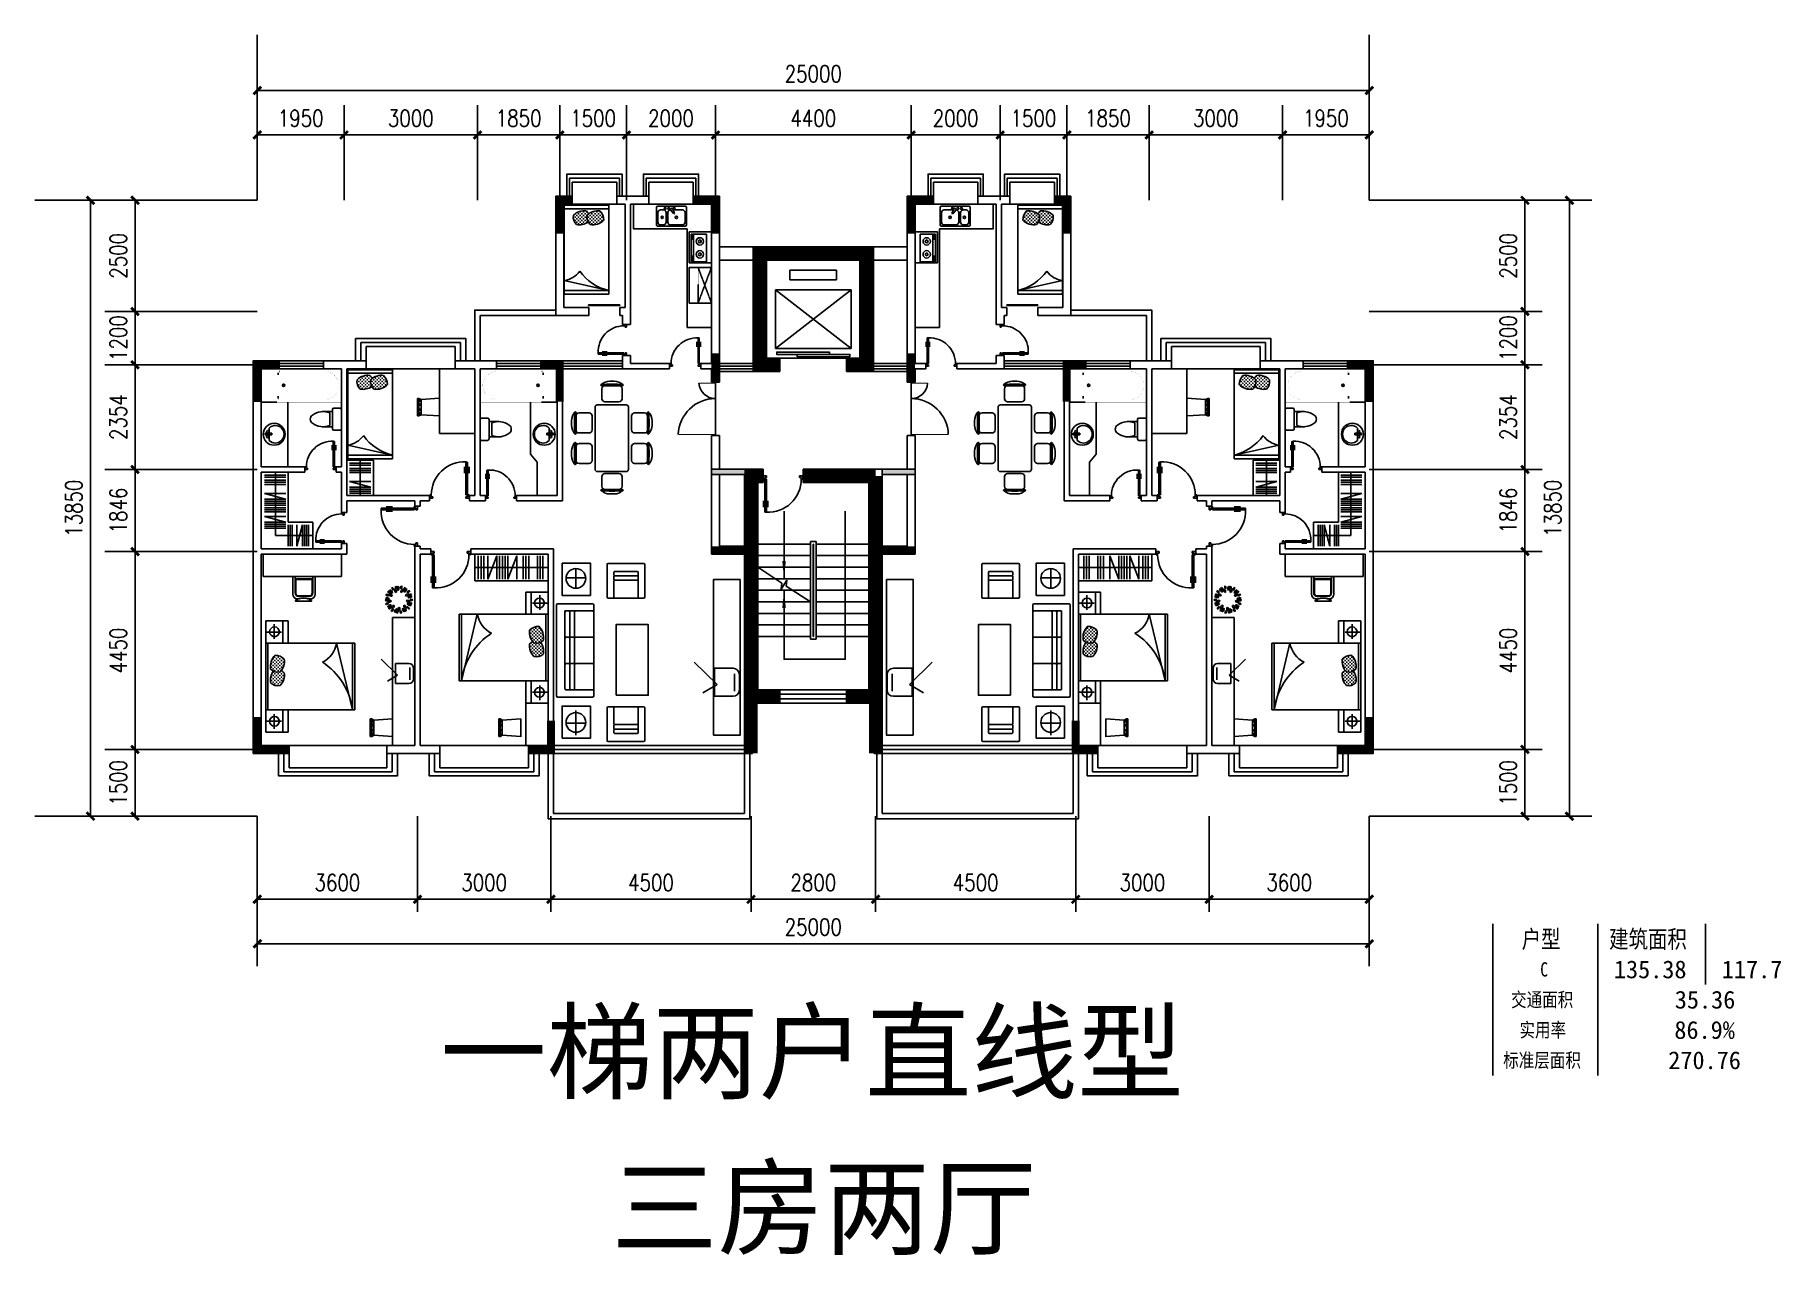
# Model space of a CAD drawing. Header units: millimetres. Extents: x 1245 to 40503, y 543 to 27982.
import ezdxf
from ezdxf.enums import TextEntityAlignment as Align

# ---------------------------------------------------------------- set-up
doc = ezdxf.new("R2010")
doc.units = ezdxf.units.MM
doc.linetypes.add('DASHED', pattern=[0.75, 0.5, -0.25])
doc.linetypes.add('HIDDEN', pattern=[0.375, 0.25, -0.125])
for name, color, linetype in [('AXIS', 3, 'Continuous'), ('J', 7, 'Continuous'), ('OA_FURNITURE', 7, 'Continuous'), ('PUB_DIM', 3, 'Continuous'), ('PUB_TEXT', 7, 'Continuous'), ('STAIR', 2, 'Continuous'), ('TOILET', 7, 'Continuous'), ('TOTHER', 7, 'Continuous'), ('W', 2, 'Continuous'), ('WALL', 4, 'Continuous'), ('WC', 10, 'Continuous'), ('WINDOW', 5, 'Continuous'), ('WINDOW_TEXT', 7, 'Continuous'), ('ZHU', 1, 'Continuous'), ('轮廓线', 240, 'Continuous')]:
    doc.layers.add(name, color=color, linetype=linetype)
doc.styles.add('-黑体', font='simhei.ttf')
doc.styles.add('DIM_FONT', font='SIMPLEX.shx', dxfattribs={"width": 0.8})
doc.styles.add('SIMPLEX', font='SIMPLEX.SHX')
doc.styles.add('ST', font='SimSun.ttf', dxfattribs={"width": 0.8})
doc.styles.get("Standard").update_dxf_attribs({"font": 'arial.ttf'})
doc.dimstyles.new('AXIS125', dxfattribs={"dimscale": 1.25, "dimtxt": 300, "dimasz": 1, "dimexe": 250, "dimexo": 300, "dimgap": 150, "dimtad": 1, "dimdec": 0, "dimzin": 0, "dimdsep": 46, "dimtxsty": 'DIM_FONT', "dimblk": '_DIMX', "dimcen": 0, "dimse1": 1, "dimse2": 1, "dimclrt": 7, "dimadec": 0, "dimazin": 0, "dimtfac": 1, "dimtdec": 0, "dimtix": 1, "dimtmove": 2, "dimatfit": 3, "dimldrblk": '_DIMX', "dimfxl": 1, "dimtolj": 1, "dimtzin": 0, "dimarcsym": 0})

msp = doc.modelspace()

# ---------------------------------------------------------------- texts
at = {"style": 'ST'}
for s, p in [('一梯两户直线型', (10361.8, 4239.3)), ('三房两厅', (14207.2, 736.4))]:
    msp.add_text(s, height=1750, dxfattribs=at).set_placement(p)
at = {"layer": 'PUB_TEXT', "style": '-黑体', "width": 0.8}
for s, height, p in [('户型', 400, (34670.2, 7448.9)), ('建筑面积', 400, (36637.9, 7448.9)), ('C', 320, (35088.8, 6807.9)), ('交通面积', 320, (34433.4, 6126.8)), ('实用率', 320, (34620.7, 5445.8)), ('标准层面积', 320, (34255.5, 4764.7))]:
    msp.add_text(s, height=height, dxfattribs=at).set_placement(p)
at = {"layer": 'PUB_TEXT', "style": '-黑体'}
for s, p in [('135.38', (36744.9, 6767.9)), ('117.7', (39170.8, 6767.9)), ('35.36', (38113.9, 6086.8)), ('86.9%', (38103.7, 5405.8)), ('270.76', (37967, 4724.7))]:
    msp.add_text(s, height=400, dxfattribs=at).set_placement(p)

# ---------------------------------------------------------------- blocks, each defined once
blk = doc.blocks.new('_B0MWI')
for p, q in [((-0.62, 3.278), (0.62, 3.278)), ((-0.62, 0.5), (-0.62, 3.278)), ((0.62, 0.5), (0.62, 3.278)), ((-0.56, 2.778), (0.56, 2.778)), ((-0.56, 0.5), (-0.56, 2.778)), ((0.56, 0.5), (0.56, 2.778)), ((-0.5, 2.278), (0.5, 2.278)), ((-0.5, 0.5), (-0.5, 2.278)), ((0.5, 0.5), (0.5, 2.278)), ((-0.5, -0.5), (0.5, -0.5))]:
    blk.add_line(p, q)
blk = doc.blocks.new('A$C11E469DE')
at = {"layer": 'W', "xscale": -1000, "yscale": 180, "zscale": 1000, "rotation": 359.999999683211}
blk.add_blockref('_B0MWI', (620, 90), dxfattribs=at)
blk = doc.blocks.new('_DIMX')
at = {"const_width": 50}
blk.add_lwpolyline([(-70, -70), (70, 70)], dxfattribs=at)
blk = doc.blocks.new('*D64')
at = {"layer": 'AXIS', "color": 0, "lineweight": -2, "transparency": 16777216}
blk.add_line((35745, 24262), (35745, 10414), dxfattribs=at)
at = {"layer": 'DEFPOINTS', "color": 0, "transparency": 16777216}
for p in [(31245, 24263), (31245, 10413), (35745, 10413)]:
    blk.add_point(p, dxfattribs=at)
at = {"layer": 'AXIS', "color": 0, "lineweight": -2, "transparency": 16777216, "xscale": 1.25, "yscale": 1.25, "zscale": 1.25}
for p, rotation in [((35745, 24263), 90), ((35745, 10413), 270)]:
    blk.add_blockref('_DIMX', p, dxfattribs=dict(at, rotation=rotation))
at = {"layer": 'AXIS', "color": 7, "transparency": 16777216, "insert": (35370, 17338), "char_height": 375, "attachment_point": 5, "rotation": 90, "style": 'DIM_FONT'}
blk.add_mtext('\\A1;13850', dxfattribs=at)
blk = doc.blocks.new('*D65')
at = {"layer": 'AXIS', "color": 0, "lineweight": -2, "transparency": 16777216}
blk.add_line((34745, 11912), (34745, 10414), dxfattribs=at)
at = {"layer": 'DEFPOINTS', "color": 0, "transparency": 16777216}
for p in [(31245, 11913), (31245, 10413), (34745, 10413)]:
    blk.add_point(p, dxfattribs=at)
at = {"layer": 'AXIS', "color": 0, "lineweight": -2, "transparency": 16777216, "xscale": 1.25, "yscale": 1.25, "zscale": 1.25}
for p, rotation in [((34745, 11913), 90), ((34745, 10413), 270)]:
    blk.add_blockref('_DIMX', p, dxfattribs=dict(at, rotation=rotation))
at = {"layer": 'AXIS', "color": 7, "transparency": 16777216, "insert": (34370, 11163), "char_height": 375, "attachment_point": 5, "rotation": 90, "style": 'DIM_FONT'}
blk.add_mtext('\\A1;1500', dxfattribs=at)
blk = doc.blocks.new('*D66')
at = {"layer": 'AXIS', "color": 0, "lineweight": -2, "transparency": 16777216}
blk.add_line((34745, 16362), (34745, 11914), dxfattribs=at)
at = {"layer": 'DEFPOINTS', "color": 0, "transparency": 16777216}
for p in [(31245, 16363), (31245, 11913), (34745, 11913)]:
    blk.add_point(p, dxfattribs=at)
at = {"layer": 'AXIS', "color": 0, "lineweight": -2, "transparency": 16777216, "xscale": 1.25, "yscale": 1.25, "zscale": 1.25}
for p, rotation in [((34745, 16363), 90), ((34745, 11913), 270)]:
    blk.add_blockref('_DIMX', p, dxfattribs=dict(at, rotation=rotation))
at = {"layer": 'AXIS', "color": 7, "transparency": 16777216, "insert": (34370, 14138), "char_height": 375, "attachment_point": 5, "rotation": 90, "style": 'DIM_FONT'}
blk.add_mtext('\\A1;4450', dxfattribs=at)
blk = doc.blocks.new('*D67')
at = {"layer": 'AXIS', "color": 0, "lineweight": -2, "transparency": 16777216}
blk.add_line((34745, 18207), (34745, 16364), dxfattribs=at)
at = {"layer": 'DEFPOINTS', "color": 0, "transparency": 16777216}
for p in [(31245, 18208), (31245, 16363), (34745, 16363)]:
    blk.add_point(p, dxfattribs=at)
at = {"layer": 'AXIS', "color": 0, "lineweight": -2, "transparency": 16777216, "xscale": 1.25, "yscale": 1.25, "zscale": 1.25}
for p, rotation in [((34745, 18208), 90), ((34745, 16363), 270)]:
    blk.add_blockref('_DIMX', p, dxfattribs=dict(at, rotation=rotation))
at = {"layer": 'AXIS', "color": 7, "transparency": 16777216, "insert": (34370, 17286), "char_height": 375, "attachment_point": 5, "rotation": 90, "style": 'DIM_FONT'}
blk.add_mtext('\\A1;1846', dxfattribs=at)
blk = doc.blocks.new('*D68')
at = {"layer": 'AXIS', "color": 0, "lineweight": -2, "transparency": 16777216}
blk.add_line((34745, 20562), (34745, 18210), dxfattribs=at)
at = {"layer": 'DEFPOINTS', "color": 0, "transparency": 16777216}
for p in [(31245, 20563), (31245, 18208), (34745, 18208)]:
    blk.add_point(p, dxfattribs=at)
at = {"layer": 'AXIS', "color": 0, "lineweight": -2, "transparency": 16777216, "xscale": 1.25, "yscale": 1.25, "zscale": 1.25}
for p, rotation in [((34745, 20563), 90), ((34745, 18208), 270)]:
    blk.add_blockref('_DIMX', p, dxfattribs=dict(at, rotation=rotation))
at = {"layer": 'AXIS', "color": 7, "transparency": 16777216, "insert": (34370, 19386), "char_height": 375, "attachment_point": 5, "rotation": 90, "style": 'DIM_FONT'}
blk.add_mtext('\\A1;2354', dxfattribs=at)
blk = doc.blocks.new('*D69')
at = {"layer": 'AXIS', "color": 0, "lineweight": -2, "transparency": 16777216}
for p, q in [((34745, 21764), (34745, 21765)), ((34745, 21763), (34745, 20563)), ((34745, 20562), (34745, 20560))]:
    blk.add_line(p, q, dxfattribs=at)
at = {"layer": 'DEFPOINTS', "color": 0, "transparency": 16777216}
for p in [(31245, 21763), (31245, 20563), (34745, 20563)]:
    blk.add_point(p, dxfattribs=at)
at = {"layer": 'AXIS', "color": 0, "lineweight": -2, "transparency": 16777216, "xscale": 1.25, "yscale": 1.25, "zscale": 1.25}
for p, rotation in [((34745, 21763), 270), ((34745, 20563), 90)]:
    blk.add_blockref('_DIMX', p, dxfattribs=dict(at, rotation=rotation))
at = {"layer": 'AXIS', "color": 7, "transparency": 16777216, "insert": (34370, 21163), "char_height": 375, "attachment_point": 5, "rotation": 90, "style": 'DIM_FONT'}
blk.add_mtext('\\A1;1200', dxfattribs=at)
blk = doc.blocks.new('*D70')
at = {"layer": 'AXIS', "color": 0, "lineweight": -2, "transparency": 16777216}
blk.add_line((34745, 24262), (34745, 21764), dxfattribs=at)
at = {"layer": 'DEFPOINTS', "color": 0, "transparency": 16777216}
for p in [(31245, 24263), (31245, 21763), (34745, 21763)]:
    blk.add_point(p, dxfattribs=at)
at = {"layer": 'AXIS', "color": 0, "lineweight": -2, "transparency": 16777216, "xscale": 1.25, "yscale": 1.25, "zscale": 1.25}
for p, rotation in [((34745, 24263), 90), ((34745, 21763), 270)]:
    blk.add_blockref('_DIMX', p, dxfattribs=dict(at, rotation=rotation))
at = {"layer": 'AXIS', "color": 7, "transparency": 16777216, "insert": (34370, 23013), "char_height": 375, "attachment_point": 5, "rotation": 90, "style": 'DIM_FONT'}
blk.add_mtext('\\A1;2500', dxfattribs=at)
blk = doc.blocks.new('*D71')
at = {"layer": 'AXIS', "color": 0, "lineweight": -2, "transparency": 16777216}
blk.add_line((2495, 24262), (2495, 10414), dxfattribs=at)
at = {"layer": 'DEFPOINTS', "color": 0, "transparency": 16777216}
for p in [(6245, 24263), (2495, 10413), (6245, 10413)]:
    blk.add_point(p, dxfattribs=at)
at = {"layer": 'AXIS', "color": 0, "lineweight": -2, "transparency": 16777216, "xscale": 1.25, "yscale": 1.25, "zscale": 1.25}
for p, rotation in [((2495, 24263), 90), ((2495, 10413), 270)]:
    blk.add_blockref('_DIMX', p, dxfattribs=dict(at, rotation=rotation))
at = {"layer": 'AXIS', "color": 7, "transparency": 16777216, "insert": (2120, 17338), "char_height": 375, "attachment_point": 5, "rotation": 90, "style": 'DIM_FONT'}
blk.add_mtext('\\A1;13850', dxfattribs=at)
blk = doc.blocks.new('*D72')
at = {"layer": 'AXIS', "color": 0, "lineweight": -2, "transparency": 16777216}
blk.add_line((3495, 11912), (3495, 10414), dxfattribs=at)
at = {"layer": 'DEFPOINTS', "color": 0, "transparency": 16777216}
for p in [(6245, 11913), (3495, 10413), (6245, 10413)]:
    blk.add_point(p, dxfattribs=at)
at = {"layer": 'AXIS', "color": 0, "lineweight": -2, "transparency": 16777216, "xscale": 1.25, "yscale": 1.25, "zscale": 1.25}
for p, rotation in [((3495, 11913), 90), ((3495, 10413), 270)]:
    blk.add_blockref('_DIMX', p, dxfattribs=dict(at, rotation=rotation))
at = {"layer": 'AXIS', "color": 7, "transparency": 16777216, "insert": (3120, 11163), "char_height": 375, "attachment_point": 5, "rotation": 90, "style": 'DIM_FONT'}
blk.add_mtext('\\A1;1500', dxfattribs=at)
blk = doc.blocks.new('*D73')
at = {"layer": 'AXIS', "color": 0, "lineweight": -2, "transparency": 16777216}
blk.add_line((3495, 16362), (3495, 11914), dxfattribs=at)
at = {"layer": 'DEFPOINTS', "color": 0, "transparency": 16777216}
for p in [(6245, 16363), (3495, 11913), (6245, 11913)]:
    blk.add_point(p, dxfattribs=at)
at = {"layer": 'AXIS', "color": 0, "lineweight": -2, "transparency": 16777216, "xscale": 1.25, "yscale": 1.25, "zscale": 1.25}
for p, rotation in [((3495, 16363), 90), ((3495, 11913), 270)]:
    blk.add_blockref('_DIMX', p, dxfattribs=dict(at, rotation=rotation))
at = {"layer": 'AXIS', "color": 7, "transparency": 16777216, "insert": (3120, 14138), "char_height": 375, "attachment_point": 5, "rotation": 90, "style": 'DIM_FONT'}
blk.add_mtext('\\A1;4450', dxfattribs=at)
blk = doc.blocks.new('*D74')
at = {"layer": 'AXIS', "color": 0, "lineweight": -2, "transparency": 16777216}
blk.add_line((3495, 18207), (3495, 16364), dxfattribs=at)
at = {"layer": 'DEFPOINTS', "color": 0, "transparency": 16777216}
for p in [(6245, 18208), (3495, 16363), (6245, 16363)]:
    blk.add_point(p, dxfattribs=at)
at = {"layer": 'AXIS', "color": 0, "lineweight": -2, "transparency": 16777216, "xscale": 1.25, "yscale": 1.25, "zscale": 1.25}
for p, rotation in [((3495, 18208), 90), ((3495, 16363), 270)]:
    blk.add_blockref('_DIMX', p, dxfattribs=dict(at, rotation=rotation))
at = {"layer": 'AXIS', "color": 7, "transparency": 16777216, "insert": (3120, 17286), "char_height": 375, "attachment_point": 5, "rotation": 90, "style": 'DIM_FONT'}
blk.add_mtext('\\A1;1846', dxfattribs=at)
blk = doc.blocks.new('*D75')
at = {"layer": 'AXIS', "color": 0, "lineweight": -2, "transparency": 16777216}
blk.add_line((3495, 20562), (3495, 18210), dxfattribs=at)
at = {"layer": 'DEFPOINTS', "color": 0, "transparency": 16777216}
for p in [(6245, 20563), (3495, 18208), (6245, 18208)]:
    blk.add_point(p, dxfattribs=at)
at = {"layer": 'AXIS', "color": 0, "lineweight": -2, "transparency": 16777216, "xscale": 1.25, "yscale": 1.25, "zscale": 1.25}
for p, rotation in [((3495, 20563), 90), ((3495, 18208), 270)]:
    blk.add_blockref('_DIMX', p, dxfattribs=dict(at, rotation=rotation))
at = {"layer": 'AXIS', "color": 7, "transparency": 16777216, "insert": (3120, 19386), "char_height": 375, "attachment_point": 5, "rotation": 90, "style": 'DIM_FONT'}
blk.add_mtext('\\A1;2354', dxfattribs=at)
blk = doc.blocks.new('*D76')
at = {"layer": 'AXIS', "color": 0, "lineweight": -2, "transparency": 16777216}
for p, q in [((3495, 21764), (3495, 21765)), ((3495, 21763), (3495, 20563)), ((3495, 20562), (3495, 20560))]:
    blk.add_line(p, q, dxfattribs=at)
at = {"layer": 'DEFPOINTS', "color": 0, "transparency": 16777216}
for p in [(6245, 21763), (3495, 20563), (6245, 20563)]:
    blk.add_point(p, dxfattribs=at)
at = {"layer": 'AXIS', "color": 0, "lineweight": -2, "transparency": 16777216, "xscale": 1.25, "yscale": 1.25, "zscale": 1.25}
for p, rotation in [((3495, 21763), 270), ((3495, 20563), 90)]:
    blk.add_blockref('_DIMX', p, dxfattribs=dict(at, rotation=rotation))
at = {"layer": 'AXIS', "color": 7, "transparency": 16777216, "insert": (3120, 21163), "char_height": 375, "attachment_point": 5, "rotation": 90, "style": 'DIM_FONT'}
blk.add_mtext('\\A1;1200', dxfattribs=at)
blk = doc.blocks.new('*D77')
at = {"layer": 'AXIS', "color": 0, "lineweight": -2, "transparency": 16777216}
blk.add_line((3495, 24262), (3495, 21764), dxfattribs=at)
at = {"layer": 'DEFPOINTS', "color": 0, "transparency": 16777216}
for p in [(6245, 24263), (3495, 21763), (6245, 21763)]:
    blk.add_point(p, dxfattribs=at)
at = {"layer": 'AXIS', "color": 0, "lineweight": -2, "transparency": 16777216, "xscale": 1.25, "yscale": 1.25, "zscale": 1.25}
for p, rotation in [((3495, 24263), 90), ((3495, 21763), 270)]:
    blk.add_blockref('_DIMX', p, dxfattribs=dict(at, rotation=rotation))
at = {"layer": 'AXIS', "color": 7, "transparency": 16777216, "insert": (3120, 23013), "char_height": 375, "attachment_point": 5, "rotation": 90, "style": 'DIM_FONT'}
blk.add_mtext('\\A1;2500', dxfattribs=at)
blk = doc.blocks.new('*D78')
at = {"layer": 'AXIS', "color": 0, "lineweight": -2, "transparency": 16777216}
blk.add_line((31243, 7544), (6246, 7544), dxfattribs=at)
at = {"layer": 'DEFPOINTS', "color": 0, "transparency": 16777216}
for p in [(6245, 10413), (31245, 10413), (6245, 7544)]:
    blk.add_point(p, dxfattribs=at)
at = {"layer": 'AXIS', "color": 0, "lineweight": -2, "transparency": 16777216, "xscale": 1.25, "yscale": 1.25, "zscale": 1.25, "rotation": 180}
blk.add_blockref('_DIMX', (6245, 7544), dxfattribs=at)
at = {"layer": 'AXIS', "color": 0, "lineweight": -2, "transparency": 16777216, "xscale": 1.25, "yscale": 1.25, "zscale": 1.25}
blk.add_blockref('_DIMX', (31245, 7544), dxfattribs=at)
at = {"layer": 'AXIS', "color": 7, "transparency": 16777216, "insert": (18745, 7919), "char_height": 375, "attachment_point": 5, "style": 'DIM_FONT'}
blk.add_mtext('\\A1;25000', dxfattribs=at)
blk = doc.blocks.new('*D79')
at = {"layer": 'AXIS', "color": 0, "lineweight": -2, "transparency": 16777216}
blk.add_line((9843, 8544), (6246, 8544), dxfattribs=at)
at = {"layer": 'DEFPOINTS', "color": 0, "transparency": 16777216}
for p in [(6245, 10413), (9845, 10413), (6245, 8544)]:
    blk.add_point(p, dxfattribs=at)
at = {"layer": 'AXIS', "color": 0, "lineweight": -2, "transparency": 16777216, "xscale": 1.25, "yscale": 1.25, "zscale": 1.25, "rotation": 180}
blk.add_blockref('_DIMX', (6245, 8544), dxfattribs=at)
at = {"layer": 'AXIS', "color": 0, "lineweight": -2, "transparency": 16777216, "xscale": 1.25, "yscale": 1.25, "zscale": 1.25}
blk.add_blockref('_DIMX', (9845, 8544), dxfattribs=at)
at = {"layer": 'AXIS', "color": 7, "transparency": 16777216, "insert": (8045, 8919), "char_height": 375, "attachment_point": 5, "style": 'DIM_FONT'}
blk.add_mtext('\\A1;3600', dxfattribs=at)
blk = doc.blocks.new('*D80')
at = {"layer": 'AXIS', "color": 0, "lineweight": -2, "transparency": 16777216}
blk.add_line((12843, 8544), (9846, 8544), dxfattribs=at)
at = {"layer": 'DEFPOINTS', "color": 0, "transparency": 16777216}
for p in [(9845, 10413), (12845, 10413), (9845, 8544)]:
    blk.add_point(p, dxfattribs=at)
at = {"layer": 'AXIS', "color": 0, "lineweight": -2, "transparency": 16777216, "xscale": 1.25, "yscale": 1.25, "zscale": 1.25, "rotation": 180}
blk.add_blockref('_DIMX', (9845, 8544), dxfattribs=at)
at = {"layer": 'AXIS', "color": 0, "lineweight": -2, "transparency": 16777216, "xscale": 1.25, "yscale": 1.25, "zscale": 1.25}
blk.add_blockref('_DIMX', (12845, 8544), dxfattribs=at)
at = {"layer": 'AXIS', "color": 7, "transparency": 16777216, "insert": (11345, 8919), "char_height": 375, "attachment_point": 5, "style": 'DIM_FONT'}
blk.add_mtext('\\A1;3000', dxfattribs=at)
blk = doc.blocks.new('*D81')
at = {"layer": 'AXIS', "color": 0, "lineweight": -2, "transparency": 16777216}
blk.add_line((17343, 8544), (12846, 8544), dxfattribs=at)
at = {"layer": 'DEFPOINTS', "color": 0, "transparency": 16777216}
for p in [(12845, 10413), (17345, 10413), (12845, 8544)]:
    blk.add_point(p, dxfattribs=at)
at = {"layer": 'AXIS', "color": 0, "lineweight": -2, "transparency": 16777216, "xscale": 1.25, "yscale": 1.25, "zscale": 1.25, "rotation": 180}
blk.add_blockref('_DIMX', (12845, 8544), dxfattribs=at)
at = {"layer": 'AXIS', "color": 0, "lineweight": -2, "transparency": 16777216, "xscale": 1.25, "yscale": 1.25, "zscale": 1.25}
blk.add_blockref('_DIMX', (17345, 8544), dxfattribs=at)
at = {"layer": 'AXIS', "color": 7, "transparency": 16777216, "insert": (15095, 8919), "char_height": 375, "attachment_point": 5, "style": 'DIM_FONT'}
blk.add_mtext('\\A1;4500', dxfattribs=at)
blk = doc.blocks.new('*D82')
at = {"layer": 'AXIS', "color": 0, "lineweight": -2, "transparency": 16777216}
blk.add_line((20143, 8544), (17346, 8544), dxfattribs=at)
at = {"layer": 'DEFPOINTS', "color": 0, "transparency": 16777216}
for p in [(17345, 10413), (20145, 10413), (17345, 8544)]:
    blk.add_point(p, dxfattribs=at)
at = {"layer": 'AXIS', "color": 0, "lineweight": -2, "transparency": 16777216, "xscale": 1.25, "yscale": 1.25, "zscale": 1.25, "rotation": 180}
blk.add_blockref('_DIMX', (17345, 8544), dxfattribs=at)
at = {"layer": 'AXIS', "color": 0, "lineweight": -2, "transparency": 16777216, "xscale": 1.25, "yscale": 1.25, "zscale": 1.25}
blk.add_blockref('_DIMX', (20145, 8544), dxfattribs=at)
at = {"layer": 'AXIS', "color": 7, "transparency": 16777216, "insert": (18745, 8919), "char_height": 375, "attachment_point": 5, "style": 'DIM_FONT'}
blk.add_mtext('\\A1;2800', dxfattribs=at)
blk = doc.blocks.new('*D83')
at = {"layer": 'AXIS', "color": 0, "lineweight": -2, "transparency": 16777216}
blk.add_line((24643, 8544), (20146, 8544), dxfattribs=at)
at = {"layer": 'DEFPOINTS', "color": 0, "transparency": 16777216}
for p in [(20145, 10413), (24645, 10413), (20145, 8544)]:
    blk.add_point(p, dxfattribs=at)
at = {"layer": 'AXIS', "color": 0, "lineweight": -2, "transparency": 16777216, "xscale": 1.25, "yscale": 1.25, "zscale": 1.25, "rotation": 180}
blk.add_blockref('_DIMX', (20145, 8544), dxfattribs=at)
at = {"layer": 'AXIS', "color": 0, "lineweight": -2, "transparency": 16777216, "xscale": 1.25, "yscale": 1.25, "zscale": 1.25}
blk.add_blockref('_DIMX', (24645, 8544), dxfattribs=at)
at = {"layer": 'AXIS', "color": 7, "transparency": 16777216, "insert": (22395, 8919), "char_height": 375, "attachment_point": 5, "style": 'DIM_FONT'}
blk.add_mtext('\\A1;4500', dxfattribs=at)
blk = doc.blocks.new('*D84')
at = {"layer": 'AXIS', "color": 0, "lineweight": -2, "transparency": 16777216}
blk.add_line((27643, 8544), (24646, 8544), dxfattribs=at)
at = {"layer": 'DEFPOINTS', "color": 0, "transparency": 16777216}
for p in [(24645, 10413), (27645, 10413), (24645, 8544)]:
    blk.add_point(p, dxfattribs=at)
at = {"layer": 'AXIS', "color": 0, "lineweight": -2, "transparency": 16777216, "xscale": 1.25, "yscale": 1.25, "zscale": 1.25, "rotation": 180}
blk.add_blockref('_DIMX', (24645, 8544), dxfattribs=at)
at = {"layer": 'AXIS', "color": 0, "lineweight": -2, "transparency": 16777216, "xscale": 1.25, "yscale": 1.25, "zscale": 1.25}
blk.add_blockref('_DIMX', (27645, 8544), dxfattribs=at)
at = {"layer": 'AXIS', "color": 7, "transparency": 16777216, "insert": (26145, 8919), "char_height": 375, "attachment_point": 5, "style": 'DIM_FONT'}
blk.add_mtext('\\A1;3000', dxfattribs=at)
blk = doc.blocks.new('*D85')
at = {"layer": 'AXIS', "color": 0, "lineweight": -2, "transparency": 16777216}
blk.add_line((31243, 8544), (27646, 8544), dxfattribs=at)
at = {"layer": 'DEFPOINTS', "color": 0, "transparency": 16777216}
for p in [(27645, 10413), (31245, 10413), (27645, 8544)]:
    blk.add_point(p, dxfattribs=at)
at = {"layer": 'AXIS', "color": 0, "lineweight": -2, "transparency": 16777216, "xscale": 1.25, "yscale": 1.25, "zscale": 1.25, "rotation": 180}
blk.add_blockref('_DIMX', (27645, 8544), dxfattribs=at)
at = {"layer": 'AXIS', "color": 0, "lineweight": -2, "transparency": 16777216, "xscale": 1.25, "yscale": 1.25, "zscale": 1.25}
blk.add_blockref('_DIMX', (31245, 8544), dxfattribs=at)
at = {"layer": 'AXIS', "color": 7, "transparency": 16777216, "insert": (29445, 8919), "char_height": 375, "attachment_point": 5, "style": 'DIM_FONT'}
blk.add_mtext('\\A1;3600', dxfattribs=at)
blk = doc.blocks.new('*D86')
at = {"layer": 'AXIS', "color": 0, "lineweight": -2, "transparency": 16777216}
blk.add_line((31243, 26732), (6246, 26732), dxfattribs=at)
at = {"layer": 'DEFPOINTS', "color": 0, "transparency": 16777216}
for p in [(6245, 26732), (6245, 24263), (31245, 24263)]:
    blk.add_point(p, dxfattribs=at)
at = {"layer": 'AXIS', "color": 0, "lineweight": -2, "transparency": 16777216, "xscale": 1.25, "yscale": 1.25, "zscale": 1.25, "rotation": 180}
blk.add_blockref('_DIMX', (6245, 26732), dxfattribs=at)
at = {"layer": 'AXIS', "color": 0, "lineweight": -2, "transparency": 16777216, "xscale": 1.25, "yscale": 1.25, "zscale": 1.25}
blk.add_blockref('_DIMX', (31245, 26732), dxfattribs=at)
at = {"layer": 'AXIS', "color": 7, "transparency": 16777216, "insert": (18745, 27107), "char_height": 375, "attachment_point": 5, "style": 'DIM_FONT'}
blk.add_mtext('\\A1;25000', dxfattribs=at)
blk = doc.blocks.new('*D87')
at = {"layer": 'AXIS', "color": 0, "lineweight": -2, "transparency": 16777216}
blk.add_line((8193, 25732), (6246, 25732), dxfattribs=at)
at = {"layer": 'DEFPOINTS', "color": 0, "transparency": 16777216}
for p in [(6245, 25732), (6245, 24263), (8195, 24263)]:
    blk.add_point(p, dxfattribs=at)
at = {"layer": 'AXIS', "color": 0, "lineweight": -2, "transparency": 16777216, "xscale": 1.25, "yscale": 1.25, "zscale": 1.25, "rotation": 180}
blk.add_blockref('_DIMX', (6245, 25732), dxfattribs=at)
at = {"layer": 'AXIS', "color": 0, "lineweight": -2, "transparency": 16777216, "xscale": 1.25, "yscale": 1.25, "zscale": 1.25}
blk.add_blockref('_DIMX', (8195, 25732), dxfattribs=at)
at = {"layer": 'AXIS', "color": 7, "transparency": 16777216, "insert": (7220, 26107), "char_height": 375, "attachment_point": 5, "style": 'DIM_FONT'}
blk.add_mtext('\\A1;1950', dxfattribs=at)
blk = doc.blocks.new('*D88')
at = {"layer": 'AXIS', "color": 0, "lineweight": -2, "transparency": 16777216}
blk.add_line((11193, 25732), (8196, 25732), dxfattribs=at)
at = {"layer": 'DEFPOINTS', "color": 0, "transparency": 16777216}
for p in [(8195, 25732), (8195, 24263), (11195, 24263)]:
    blk.add_point(p, dxfattribs=at)
at = {"layer": 'AXIS', "color": 0, "lineweight": -2, "transparency": 16777216, "xscale": 1.25, "yscale": 1.25, "zscale": 1.25, "rotation": 180}
blk.add_blockref('_DIMX', (8195, 25732), dxfattribs=at)
at = {"layer": 'AXIS', "color": 0, "lineweight": -2, "transparency": 16777216, "xscale": 1.25, "yscale": 1.25, "zscale": 1.25}
blk.add_blockref('_DIMX', (11195, 25732), dxfattribs=at)
at = {"layer": 'AXIS', "color": 7, "transparency": 16777216, "insert": (9695, 26107), "char_height": 375, "attachment_point": 5, "style": 'DIM_FONT'}
blk.add_mtext('\\A1;3000', dxfattribs=at)
blk = doc.blocks.new('*D89')
at = {"layer": 'AXIS', "color": 0, "lineweight": -2, "transparency": 16777216}
blk.add_line((13043, 25732), (11196, 25732), dxfattribs=at)
at = {"layer": 'DEFPOINTS', "color": 0, "transparency": 16777216}
for p in [(11195, 25732), (11195, 24263), (13045, 24263)]:
    blk.add_point(p, dxfattribs=at)
at = {"layer": 'AXIS', "color": 0, "lineweight": -2, "transparency": 16777216, "xscale": 1.25, "yscale": 1.25, "zscale": 1.25, "rotation": 180}
blk.add_blockref('_DIMX', (11195, 25732), dxfattribs=at)
at = {"layer": 'AXIS', "color": 0, "lineweight": -2, "transparency": 16777216, "xscale": 1.25, "yscale": 1.25, "zscale": 1.25}
blk.add_blockref('_DIMX', (13045, 25732), dxfattribs=at)
at = {"layer": 'AXIS', "color": 7, "transparency": 16777216, "insert": (12120, 26107), "char_height": 375, "attachment_point": 5, "style": 'DIM_FONT'}
blk.add_mtext('\\A1;1850', dxfattribs=at)
blk = doc.blocks.new('*D90')
at = {"layer": 'AXIS', "color": 0, "lineweight": -2, "transparency": 16777216}
blk.add_line((14543, 25732), (13046, 25732), dxfattribs=at)
at = {"layer": 'DEFPOINTS', "color": 0, "transparency": 16777216}
for p in [(13045, 25732), (13045, 24263), (14545, 24263)]:
    blk.add_point(p, dxfattribs=at)
at = {"layer": 'AXIS', "color": 0, "lineweight": -2, "transparency": 16777216, "xscale": 1.25, "yscale": 1.25, "zscale": 1.25, "rotation": 180}
blk.add_blockref('_DIMX', (13045, 25732), dxfattribs=at)
at = {"layer": 'AXIS', "color": 0, "lineweight": -2, "transparency": 16777216, "xscale": 1.25, "yscale": 1.25, "zscale": 1.25}
blk.add_blockref('_DIMX', (14545, 25732), dxfattribs=at)
at = {"layer": 'AXIS', "color": 7, "transparency": 16777216, "insert": (13795, 26107), "char_height": 375, "attachment_point": 5, "style": 'DIM_FONT'}
blk.add_mtext('\\A1;1500', dxfattribs=at)
blk = doc.blocks.new('*D91')
at = {"layer": 'AXIS', "color": 0, "lineweight": -2, "transparency": 16777216}
blk.add_line((16543, 25732), (14546, 25732), dxfattribs=at)
at = {"layer": 'DEFPOINTS', "color": 0, "transparency": 16777216}
for p in [(14545, 25732), (14545, 24263), (16545, 24263)]:
    blk.add_point(p, dxfattribs=at)
at = {"layer": 'AXIS', "color": 0, "lineweight": -2, "transparency": 16777216, "xscale": 1.25, "yscale": 1.25, "zscale": 1.25, "rotation": 180}
blk.add_blockref('_DIMX', (14545, 25732), dxfattribs=at)
at = {"layer": 'AXIS', "color": 0, "lineweight": -2, "transparency": 16777216, "xscale": 1.25, "yscale": 1.25, "zscale": 1.25}
blk.add_blockref('_DIMX', (16545, 25732), dxfattribs=at)
at = {"layer": 'AXIS', "color": 7, "transparency": 16777216, "insert": (15545, 26107), "char_height": 375, "attachment_point": 5, "style": 'DIM_FONT'}
blk.add_mtext('\\A1;2000', dxfattribs=at)
blk = doc.blocks.new('*D92')
at = {"layer": 'AXIS', "color": 0, "lineweight": -2, "transparency": 16777216}
blk.add_line((20943, 25732), (16546, 25732), dxfattribs=at)
at = {"layer": 'DEFPOINTS', "color": 0, "transparency": 16777216}
for p in [(16545, 25732), (16545, 24263), (20945, 24263)]:
    blk.add_point(p, dxfattribs=at)
at = {"layer": 'AXIS', "color": 0, "lineweight": -2, "transparency": 16777216, "xscale": 1.25, "yscale": 1.25, "zscale": 1.25, "rotation": 180}
blk.add_blockref('_DIMX', (16545, 25732), dxfattribs=at)
at = {"layer": 'AXIS', "color": 0, "lineweight": -2, "transparency": 16777216, "xscale": 1.25, "yscale": 1.25, "zscale": 1.25}
blk.add_blockref('_DIMX', (20945, 25732), dxfattribs=at)
at = {"layer": 'AXIS', "color": 7, "transparency": 16777216, "insert": (18745, 26107), "char_height": 375, "attachment_point": 5, "style": 'DIM_FONT'}
blk.add_mtext('\\A1;4400', dxfattribs=at)
blk = doc.blocks.new('*D93')
at = {"layer": 'AXIS', "color": 0, "lineweight": -2, "transparency": 16777216}
blk.add_line((22943, 25732), (20946, 25732), dxfattribs=at)
at = {"layer": 'DEFPOINTS', "color": 0, "transparency": 16777216}
for p in [(20945, 25732), (20945, 24263), (22945, 24263)]:
    blk.add_point(p, dxfattribs=at)
at = {"layer": 'AXIS', "color": 0, "lineweight": -2, "transparency": 16777216, "xscale": 1.25, "yscale": 1.25, "zscale": 1.25, "rotation": 180}
blk.add_blockref('_DIMX', (20945, 25732), dxfattribs=at)
at = {"layer": 'AXIS', "color": 0, "lineweight": -2, "transparency": 16777216, "xscale": 1.25, "yscale": 1.25, "zscale": 1.25}
blk.add_blockref('_DIMX', (22945, 25732), dxfattribs=at)
at = {"layer": 'AXIS', "color": 7, "transparency": 16777216, "insert": (21945, 26107), "char_height": 375, "attachment_point": 5, "style": 'DIM_FONT'}
blk.add_mtext('\\A1;2000', dxfattribs=at)
blk = doc.blocks.new('*D94')
at = {"layer": 'AXIS', "color": 0, "lineweight": -2, "transparency": 16777216}
blk.add_line((24443, 25732), (22946, 25732), dxfattribs=at)
at = {"layer": 'DEFPOINTS', "color": 0, "transparency": 16777216}
for p in [(22945, 25732), (22945, 24263), (24445, 24263)]:
    blk.add_point(p, dxfattribs=at)
at = {"layer": 'AXIS', "color": 0, "lineweight": -2, "transparency": 16777216, "xscale": 1.25, "yscale": 1.25, "zscale": 1.25, "rotation": 180}
blk.add_blockref('_DIMX', (22945, 25732), dxfattribs=at)
at = {"layer": 'AXIS', "color": 0, "lineweight": -2, "transparency": 16777216, "xscale": 1.25, "yscale": 1.25, "zscale": 1.25}
blk.add_blockref('_DIMX', (24445, 25732), dxfattribs=at)
at = {"layer": 'AXIS', "color": 7, "transparency": 16777216, "insert": (23695, 26107), "char_height": 375, "attachment_point": 5, "style": 'DIM_FONT'}
blk.add_mtext('\\A1;1500', dxfattribs=at)
blk = doc.blocks.new('*D95')
at = {"layer": 'AXIS', "color": 0, "lineweight": -2, "transparency": 16777216}
blk.add_line((26293, 25732), (24446, 25732), dxfattribs=at)
at = {"layer": 'DEFPOINTS', "color": 0, "transparency": 16777216}
for p in [(24445, 25732), (24445, 24263), (26295, 24263)]:
    blk.add_point(p, dxfattribs=at)
at = {"layer": 'AXIS', "color": 0, "lineweight": -2, "transparency": 16777216, "xscale": 1.25, "yscale": 1.25, "zscale": 1.25, "rotation": 180}
blk.add_blockref('_DIMX', (24445, 25732), dxfattribs=at)
at = {"layer": 'AXIS', "color": 0, "lineweight": -2, "transparency": 16777216, "xscale": 1.25, "yscale": 1.25, "zscale": 1.25}
blk.add_blockref('_DIMX', (26295, 25732), dxfattribs=at)
at = {"layer": 'AXIS', "color": 7, "transparency": 16777216, "insert": (25370, 26107), "char_height": 375, "attachment_point": 5, "style": 'DIM_FONT'}
blk.add_mtext('\\A1;1850', dxfattribs=at)
blk = doc.blocks.new('*D96')
at = {"layer": 'AXIS', "color": 0, "lineweight": -2, "transparency": 16777216}
blk.add_line((29293, 25732), (26296, 25732), dxfattribs=at)
at = {"layer": 'DEFPOINTS', "color": 0, "transparency": 16777216}
for p in [(26295, 25732), (26295, 24263), (29295, 24263)]:
    blk.add_point(p, dxfattribs=at)
at = {"layer": 'AXIS', "color": 0, "lineweight": -2, "transparency": 16777216, "xscale": 1.25, "yscale": 1.25, "zscale": 1.25, "rotation": 180}
blk.add_blockref('_DIMX', (26295, 25732), dxfattribs=at)
at = {"layer": 'AXIS', "color": 0, "lineweight": -2, "transparency": 16777216, "xscale": 1.25, "yscale": 1.25, "zscale": 1.25}
blk.add_blockref('_DIMX', (29295, 25732), dxfattribs=at)
at = {"layer": 'AXIS', "color": 7, "transparency": 16777216, "insert": (27795, 26107), "char_height": 375, "attachment_point": 5, "style": 'DIM_FONT'}
blk.add_mtext('\\A1;3000', dxfattribs=at)
blk = doc.blocks.new('*D97')
at = {"layer": 'AXIS', "color": 0, "lineweight": -2, "transparency": 16777216}
blk.add_line((31243, 25732), (29296, 25732), dxfattribs=at)
at = {"layer": 'DEFPOINTS', "color": 0, "transparency": 16777216}
for p in [(29295, 25732), (29295, 24263), (31245, 24263)]:
    blk.add_point(p, dxfattribs=at)
at = {"layer": 'AXIS', "color": 0, "lineweight": -2, "transparency": 16777216, "xscale": 1.25, "yscale": 1.25, "zscale": 1.25, "rotation": 180}
blk.add_blockref('_DIMX', (29295, 25732), dxfattribs=at)
at = {"layer": 'AXIS', "color": 0, "lineweight": -2, "transparency": 16777216, "xscale": 1.25, "yscale": 1.25, "zscale": 1.25}
blk.add_blockref('_DIMX', (31245, 25732), dxfattribs=at)
at = {"layer": 'AXIS', "color": 7, "transparency": 16777216, "insert": (30270, 26107), "char_height": 375, "attachment_point": 5, "style": 'DIM_FONT'}
blk.add_mtext('\\A1;1950', dxfattribs=at)
blk = doc.blocks.new('*X11')
at = {"color": 0}
for p, q in [((284817, 2212), (284831, 2212)), ((284822, 2203), (284822, 2222)), ((284850, 2250), (284869, 2250)), ((284850, 2175), (284869, 2175)), ((284856, 2100), (284869, 2100)), ((284859, 2241), (284859, 2259)), ((284859, 2166), (284859, 2184)), ((284859, 2094), (284859, 2109)), ((284888, 2288), (284906, 2288)), ((284888, 2212), (284906, 2212)), ((284888, 2138), (284906, 2138)), ((284888, 2062), (284906, 2062)), ((284897, 2278), (284897, 2297)), ((284897, 2203), (284897, 2222)), ((284897, 2128), (284897, 2147)), ((284897, 2053), (284897, 2072)), ((284925, 2250), (284944, 2250)), ((284925, 2175), (284944, 2175)), ((284925, 2100), (284944, 2100)), ((284933, 2325), (284944, 2325)), ((284934, 2316), (284934, 2326)), ((284934, 2241), (284934, 2259)), ((284934, 2166), (284934, 2184)), ((284934, 2091), (284934, 2109)), ((284962, 2288), (284981, 2288)), ((284962, 2212), (284981, 2212)), ((284962, 2138), (284981, 2138)), ((284962, 2062), (284981, 2062)), ((284972, 2278), (284972, 2297)), ((284972, 2203), (284972, 2222)), ((284972, 2128), (284972, 2147)), ((284972, 2053), (284972, 2072)), ((285000, 2325), (285019, 2325)), ((285000, 2250), (285019, 2250)), ((285000, 2175), (285019, 2175)), ((285000, 2100), (285019, 2100)), ((285009, 2316), (285009, 2334)), ((285009, 2241), (285009, 2259)), ((285009, 2166), (285009, 2184)), ((285009, 2091), (285009, 2109)), ((285038, 2288), (285056, 2288)), ((285038, 2212), (285056, 2212)), ((285038, 2138), (285056, 2138)), ((285038, 2062), (285056, 2062)), ((285047, 2278), (285047, 2297)), ((285047, 2203), (285047, 2222)), ((285047, 2128), (285047, 2147)), ((285047, 2053), (285047, 2072)), ((285075, 2325), (285094, 2325)), ((285075, 2250), (285094, 2250)), ((285075, 2175), (285094, 2175)), ((285075, 2100), (285094, 2100)), ((285084, 2316), (285084, 2334)), ((285084, 2241), (285084, 2259)), ((285084, 2166), (285084, 2184)), ((285084, 2091), (285084, 2109)), ((285112, 2288), (285131, 2288)), ((285112, 2212), (285131, 2212)), ((285112, 2138), (285131, 2138)), ((285122, 2278), (285122, 2297)), ((285122, 2203), (285122, 2222)), ((285122, 2128), (285122, 2147)), ((285150, 2250), (285169, 2250)), ((285150, 2175), (285169, 2175)), ((285150, 2100), (285151, 2100)), ((285159, 2241), (285159, 2259)), ((285159, 2166), (285159, 2184)), ((285159, 2106), (285159, 2109)), ((285163, 2100), (285169, 2100)), ((285188, 2288), (285206, 2288)), ((285188, 2212), (285206, 2212)), ((285188, 2138), (285206, 2138)), ((285188, 2062), (285206, 2062)), ((285197, 2278), (285197, 2297)), ((285197, 2203), (285197, 2222)), ((285197, 2128), (285197, 2147)), ((285197, 2053), (285197, 2072)), ((285225, 2250), (285244, 2250)), ((285225, 2175), (285244, 2175)), ((285225, 2100), (285244, 2100)), ((285234, 2316), (285234, 2323)), ((285234, 2241), (285234, 2259)), ((285234, 2166), (285234, 2184)), ((285234, 2091), (285234, 2109)), ((285240, 2325), (285244, 2325)), ((285262, 2288), (285281, 2288)), ((285262, 2212), (285281, 2212)), ((285262, 2138), (285281, 2138)), ((285262, 2062), (285281, 2062)), ((285272, 2278), (285272, 2297)), ((285272, 2203), (285272, 2222)), ((285272, 2128), (285272, 2147)), ((285272, 2053), (285272, 2072)), ((285300, 2325), (285319, 2325)), ((285300, 2250), (285319, 2250)), ((285300, 2175), (285319, 2175)), ((285300, 2100), (285319, 2100)), ((285309, 2316), (285309, 2334)), ((285309, 2241), (285309, 2259)), ((285309, 2166), (285309, 2184)), ((285309, 2091), (285309, 2109)), ((285338, 2288), (285356, 2288)), ((285338, 2212), (285356, 2212)), ((285338, 2138), (285356, 2138)), ((285338, 2062), (285356, 2062)), ((285347, 2278), (285347, 2297)), ((285347, 2203), (285347, 2222)), ((285347, 2128), (285347, 2147)), ((285347, 2053), (285347, 2072)), ((285375, 2325), (285394, 2325)), ((285375, 2250), (285394, 2250)), ((285375, 2175), (285394, 2175)), ((285375, 2100), (285394, 2100)), ((285384, 2316), (285384, 2334)), ((285384, 2241), (285384, 2259)), ((285384, 2166), (285384, 2184)), ((285384, 2091), (285384, 2109)), ((285412, 2288), (285431, 2288)), ((285412, 2212), (285431, 2212)), ((285412, 2138), (285431, 2138)), ((285422, 2278), (285422, 2297)), ((285422, 2203), (285422, 2222)), ((285422, 2128), (285422, 2147)), ((285450, 2325), (285452, 2325)), ((285450, 2250), (285469, 2250)), ((285450, 2175), (285469, 2175)), ((285450, 2100), (285458, 2100)), ((285459, 2316), (285459, 2316)), ((285459, 2241), (285459, 2259)), ((285459, 2166), (285459, 2184)), ((285459, 2101), (285459, 2109)), ((285488, 2212), (285500, 2212)), ((285488, 2138), (285497, 2138)), ((285497, 2203), (285497, 2222)), ((285497, 2138), (285497, 2147))]:
    blk.add_line(p, q, dxfattribs=at)
blk = doc.blocks.new('_C2ZTH')
for p, q in [((-500, 750), (-500, 1250)), ((0, 1250), (-500, 1250)), ((-385, 750), (-385, 1250)), ((-191, 1178), (-191, 849)), ((0, 750), (0, 1250)), ((-353, 1001), (2, 1001)), ((0, 750), (-500, 750)), ((0, -750), (-500, -750)), ((-500, -750), (-500, -1250)), ((-385, -750), (-385, -1250)), ((0, -750), (0, -1250)), ((-353, -1001), (2, -1001)), ((-191, -1178), (-191, -849)), ((0, -1250), (-500, -1250))]:
    blk.add_line(p, q)
for centre in [(-196, 1006), (-196, -1006)]:
    blk.add_circle(centre, 110)
at = {"layer": 'J'}
for p, q in [((-2000, 750), (-2000, -750)), ((0, 750), (-2000, 750)), ((-1950, -750), (-1594, 750)), ((-1950, -750), (-1950, 750)), ((-50, 750), (-50, -750)), ((0, -750), (0, 750)), ((-2000, -750), (0, -750))]:
    blk.add_line(p, q, dxfattribs=at)
for centre, radius, start, end in [((-1023, 844), 578, 189.3238, 244.457), ((-93, 341), 328, 170.9132, 225.9541), ((-194, 156), 326, 92.7966, 133.2149), ((-458, 228), 354, 350.3657, 45.5224), ((-468, -936), 1493, 122.587, 172.8499), ((-93, 35), 328, 170.9132, 225.9541), ((-194, -151), 326, 118.3278, 133.2149), ((-270, 322), 222, 256.7256, 316.496), ((-458, -78), 354, 350.3657, 34.9896), ((-270, 15), 222, 256.7256, 316.496)]:
    blk.add_arc(centre, radius, start, end, dxfattribs=at)
at = {"layer": 'J', "rotation": 270}
blk.add_blockref('*X11', (-2455, 285295), dxfattribs=at)
at = {"style": 'DIM_FONT', "width": 0.8, "flags": 9}
for tag in ['XSIZE', 'YSIZE']:
    blk.add_attdef(tag, (0, 0), '', height=0.5, dxfattribs=at)
blk = doc.blocks.new('M_C9')
at = {"linetype": 'Continuous'}
for p, q in [((-242, -239), (-242, 159)), ((-192, -191), (-192, 129)), ((-179, -174), (-179, 137)), ((168, 317), (-176, 317)), ((-174, 294), (-130, 273)), ((-142, 259), (-92, 259)), ((-119, 197), (132, 197)), ((-112, 209), (128, 209)), ((88, 259), (158, 259)), ((166, 294), (122, 273)), ((192, 137), (192, -174)), ((208, 129), (208, -191)), ((258, 159), (258, -241)), ((-192, -239), (-242, -239)), ((-192, -191), (-192, -239)), ((208, -191), (-192, -191)), ((192, -174), (-179, -174)), ((258, -241), (207, -241)), ((208, -191), (208, -241))]:
    blk.add_line(p, q, dxfattribs=at)
for centre, radius, start, end in [((-142, 159), 100, 90, 180), ((-112, 129), 80, 90, 180), ((-174, 306), 12.2, 98.7908, 276.7415), ((-119, 137), 60, 90, 180), ((-3, 541), 297, 244.7295, 295.1128), ((128, 129), 80, 0, 90), ((132, 137), 60, 0, 90), ((158, 159), 100, 0, 90), ((166, 306), 12.2, 263.2585, 81.2092)]:
    blk.add_arc(centre, radius, start, end, dxfattribs=at)
at = {"width": 0.8, "flags": 9}
for tag in ['XSIZE', 'YSIZE']:
    blk.add_attdef(tag, (0, 0), '', height=0.5, dxfattribs=at)
blk = doc.blocks.new('M_C34BMF')
at = {"layer": 'OA_FURNITURE'}
for p, q in [((-1058, -186), (-1058, 600)), ((-1031, 627), (1015, 627)), ((-896, 8), (-896, 627)), ((881, -19), (881, 627)), ((1042, -186), (1042, 600)), ((-1031, -213), (1015, -213)), ((-869, -19), (881, -19))]:
    blk.add_line(p, q, dxfattribs=at)
for points in [[(-869, 196), (-331, 196, 0.414214), (-304, 223), (-304, 600, 0.414214), (-331, 627), (-869, 627, 0.414214), (-896, 600), (-896, 223, 0.414214)], [(-277, 196), (261, 196, 0.414214), (288, 223), (288, 600, 0.414214), (261, 627), (-277, 627, 0.414214), (-304, 600), (-304, 223, 0.414214)], [(315, 196), (854, 196, 0.414214), (881, 223), (881, 600, 0.414214), (854, 627), (315, 627, 0.414214), (288, 600), (288, 223, 0.414214)], [(-869, 89), (-331, 89, 0.414214), (-304, 115), (-304, 169, 0.414214), (-331, 196), (-869, 196, 0.414214), (-896, 169), (-896, 115, 0.414214)], [(-869, -19), (-331, -19, 0.414214), (-304, 8), (-304, 62, 0.414214), (-331, 89), (-869, 89, 0.414214), (-896, 62), (-896, 8, 0.414214)], [(-277, 89), (261, 89, 0.414214), (288, 115), (288, 169, 0.414214), (261, 196), (-277, 196, 0.414214), (-304, 169), (-304, 115, 0.414214)], [(-277, -19), (261, -19, 0.414214), (288, 8), (288, 62, 0.414214), (261, 89), (-277, 89, 0.414214), (-304, 62), (-304, 8, 0.414214)], [(315, 89), (854, 89, 0.414214), (881, 115), (881, 169, 0.414214), (854, 196), (315, 196, 0.414214), (288, 169), (288, 115, 0.414214)], [(315, -19), (854, -19, 0.414214), (881, 8), (881, 62, 0.414214), (854, 89), (315, 89, 0.414214), (288, 62), (288, 8, 0.414214)]]:
    blk.add_lwpolyline(points, format="xyb", close=True, dxfattribs=at)
for centre, start, end in [((-1031, 600), 90, 180), ((1015, 600), 0, 90), ((-869, 8), 180, 270), ((854, 8), 270, 0), ((-1031, -186), 180, 270), ((1015, -186), 270, 0)]:
    blk.add_arc(centre, 26.9, start, end, dxfattribs=at)
at = {"style": 'DIM_FONT', "width": 0.8, "flags": 9}
for tag in ['XSIZE', 'YSIZE']:
    blk.add_attdef(tag, (0, 0), '', height=0.5, dxfattribs=at)
blk = doc.blocks.new('M_C31NFU')
at = {"layer": 'OA_FURNITURE'}
for p, q in [((-433, 755), (-433, 25)), ((392, 780), (-408, 780)), ((242, 600), (-258, 600)), ((267, 575), (267, 0)), ((417, 755), (417, 25)), ((392, 0), (-408, 0))]:
    blk.add_line(p, q, dxfattribs=at)
for points in [[(242, 600), (-258, 600, 0.414214), (-283, 575), (-283, 525, 0.414214), (-258, 500), (242, 500, 0.414214), (267, 525), (267, 575, 0.414214)], [(242, 500), (-258, 500, 0.414214), (-283, 475), (-283, 425, 0.414214), (-258, 400), (242, 400, 0.414214), (267, 425), (267, 475, 0.414214)], [(242, 400), (-258, 400, 0.414214), (-283, 375), (-283, 25, 0.414214), (-258, 0), (242, 0, 0.414214), (267, 25), (267, 375, 0.414214)]]:
    blk.add_lwpolyline(points, format="xyb", close=True, dxfattribs=at)
for centre, start, end in [((-408, 755), 90, 180), ((242, 575), 0, 90), ((392, 755), 0, 90), ((-408, 25), 180, 270), ((392, 25), 270, 0)]:
    blk.add_arc(centre, 25, start, end, dxfattribs=at)
at = {"style": 'DIM_FONT', "width": 0.8, "flags": 9}
for tag in ['XSIZE', 'YSIZE']:
    blk.add_attdef(tag, (0, 0), '', height=0.5, dxfattribs=at)
blk = doc.blocks.new('M_C4')
for p, q in [((0, -150), (0, 150)), ((363, 169), (84, 169)), ((100, 250), (350, 250)), ((450, 150), (450, -150)), ((450, -150), (0, -150)), ((187, -107), (57, -336)), ((187, -107), (547, -475))]:
    blk.add_line(p, q)
for centre, start, end in [((100, 150), 90, 180), ((350, 150), 0, 90)]:
    blk.add_arc(centre, 100, start, end)
at = {"flags": 9}
for tag in ['XSIZE', 'YSIZE']:
    blk.add_attdef(tag, (0, 0), '', height=0.5, dxfattribs=at)
at = {"width": 0.8, "flags": 9}
for tag in ['YSIZE', 'XSIZE', 'XSIZE', 'YSIZE']:
    blk.add_attdef(tag, (225, -150), '', height=0.5, dxfattribs=at)
blk = doc.blocks.new('M_C15')
at = {"linetype": 'Continuous'}
for p, q in [((-197, 1), (-168, 418)), ((-195, 500), (-195, 466)), ((-195, 500), (200, 500)), ((-195, 467), (-168, 416)), ((200, 466), (-195, 466)), ((-170, 418), (173, 418)), ((-153, 467), (-153, 417)), ((-125, 467), (-125, 417)), ((-66, 467), (-66, 417)), ((-45, 467), (-45, 417)), ((47, 467), (47, 417)), ((71, 467), (71, 417)), ((135, 467), (135, 417)), ((159, 467), (159, 417)), ((173, 417), (199, 467)), ((202, 1), (173, 418)), ((200, 500), (200, 466)), ((200, 0), (-200, 0))]:
    blk.add_line(p, q, dxfattribs=at)
at = {"width": 0.8, "flags": 9}
for tag in ['XSIZE', 'YSIZE']:
    blk.add_attdef(tag, (0, 0), '', height=0.5, dxfattribs=at)
blk = doc.blocks.new('M_F22')
for centre, radius, start, end in [((-1969, -307), 339, 42.86392, 138.57818), ((-1861, -14), 573, 38.65709, 111.15834), ((-1651, 768), 486, 210.70899, 299.10644), ((-1853, 584), 266, 13.31145, 125.5828), ((-1727, 923), 307, 203.4613, 295.43295), ((-1680, 1042), 339, 2.86392, 98.57818), ((-1340, 1458), 399, 191.70154, 269.74057), ((-1364, 522), 376, 13.2488, 122.58322), ((-1177, 985), 417, 200.50355, 295.32847), ((-745, 1661), 486, 170.70899, 259.10644), ((-1409, 1198), 573, 358.65709, 71.15834), ((-704, 1829), 307, 163.4613, 255.43295), ((-1018, 1651), 266, 333.31145, 85.5828), ((-242, 1523), 417, 160.50355, 255.32847), ((-684, 1289), 376, 333.2488, 82.58322), ((-63, 1991), 399, 151.70154, 229.74057), ((-591, 1891), 339, 322.86392, 58.57818), ((523, 1764), 486, 130.70899, 219.10644), ((-284, 1836), 573, 318.65709, 31.15834), ((662, 1865), 307, 123.4613, 215.43295), ((819, 1335), 417, 120.50355, 215.32847), ((307, 1931), 266, 293.31145, 45.5828), ((331, 1439), 376, 293.2488, 42.58322), ((1257, 1578), 399, 111.70154, 189.74057), ((788, 1841), 339, 282.86392, 18.57818), ((1560, 1027), 486, 90.70899, 179.10644), ((988, 1601), 573, 278.65709, 351.15834), ((1511, 508), 417, 80.50355, 175.32847), ((1204, 902), 376, 253.2488, 2.58322), ((1732, 1016), 307, 83.4613, 175.43295), ((1502, 1294), 266, 253.31145, 5.5828), ((1881, -204), 486, 50.70899, 139.10644), ((1812, 603), 573, 238.65709, 311.15834), ((2003, 413), 399, 71.70154, 149.74057), ((1813, 916), 339, 242.86392, 338.57818), ((-1976, 230), 399, 231.70154, 309.74057), ((-1807, -769), 266, 53.31145, 165.5828), ((-1928, -429), 307, 243.4613, 335.43295), ((-1429, -1233), 573, 78.65709, 151.15834), ((-1770, -498), 486, 250.70899, 339.10644), ((-1393, -503), 376, 53.2488, 162.58322), ((-1547, -28), 417, 240.50355, 335.32847), ((-1323, -1527), 339, 82.86392, 178.57818), ((-1674, -1120), 399, 271.70154, 349.74057), ((-902, -1777), 266, 93.31145, 205.5828), ((-1213, -1593), 307, 283.4613, 15.43295), ((-756, -1306), 376, 93.2488, 202.58322), ((-1179, -1041), 417, 280.50355, 15.32847), ((-314, -1889), 573, 118.65709, 191.15834), ((-1048, -1545), 486, 290.70899, 19.10644), ((-44, -2046), 339, 122.86392, 218.57818), ((-574, -1959), 399, 311.70154, 29.74057), ((249, -1512), 376, 133.2488, 242.58322), ((-246, -1581), 417, 320.50355, 55.32847), ((439, -1967), 266, 133.31145, 245.5828), ((83, -2026), 307, 323.4613, 55.43295), ((962, -1675), 573, 158.65709, 231.15834), ((179, -1883), 486, 330.70899, 59.10644), ((1151, -1025), 376, 173.2488, 282.58322), ((816, -1395), 417, 0.50355, 95.32847), ((1270, -1621), 339, 162.86392, 258.57818), ((808, -1896), 399, 351.70154, 69.74057), ((1510, -570), 417, 40.50355, 135.32847), ((1528, -71), 376, 213.2488, 322.58322), ((1335, -1353), 486, 10.70899, 99.10644), ((1801, -691), 573, 198.65709, 271.15834), ((1589, -1250), 266, 173.31145, 285.5828), ((1354, -1524), 307, 3.4613, 95.43295), ((1825, -959), 399, 31.70154, 109.74057), ((2003, -452), 339, 202.86392, 298.57818), ((2005, -323), 307, 43.4613, 135.43295), ((2009, 38), 266, 213.31145, 325.5828)]:
    blk.add_arc(centre, radius, start, end)
at = {"width": 0.8, "flags": 9}
for tag in ['XSIZE', 'YSIZE']:
    blk.add_attdef(tag, (0, 0), '', height=0.5, dxfattribs=at)
blk = doc.blocks.new('A$C1F465386')
at = {"layer": 'J', "xscale": -0.14, "yscale": 0.14, "zscale": 0.14}
blk.add_blockref('M_F22', (312, 316), dxfattribs=at)
blk = doc.blocks.new('*X16')
at = {"color": 0}
for p, q in [((284817, 2212), (284831, 2212)), ((284822, 2203), (284822, 2222)), ((284850, 2250), (284869, 2250)), ((284850, 2175), (284869, 2175)), ((284856, 2100), (284869, 2100)), ((284859, 2241), (284859, 2259)), ((284859, 2166), (284859, 2184)), ((284859, 2094), (284859, 2109)), ((284888, 2288), (284906, 2288)), ((284888, 2212), (284906, 2212)), ((284888, 2138), (284906, 2138)), ((284888, 2062), (284906, 2062)), ((284897, 2278), (284897, 2297)), ((284897, 2203), (284897, 2222)), ((284897, 2128), (284897, 2147)), ((284897, 2053), (284897, 2072)), ((284925, 2250), (284944, 2250)), ((284925, 2175), (284944, 2175)), ((284925, 2100), (284944, 2100)), ((284933, 2325), (284944, 2325)), ((284934, 2316), (284934, 2326)), ((284934, 2241), (284934, 2259)), ((284934, 2166), (284934, 2184)), ((284934, 2091), (284934, 2109)), ((284962, 2288), (284981, 2288)), ((284962, 2212), (284981, 2212)), ((284962, 2138), (284981, 2138)), ((284962, 2062), (284981, 2062)), ((284972, 2278), (284972, 2297)), ((284972, 2203), (284972, 2222)), ((284972, 2128), (284972, 2147)), ((284972, 2053), (284972, 2072)), ((285000, 2325), (285019, 2325)), ((285000, 2250), (285019, 2250)), ((285000, 2175), (285019, 2175)), ((285000, 2100), (285019, 2100)), ((285009, 2316), (285009, 2334)), ((285009, 2241), (285009, 2259)), ((285009, 2166), (285009, 2184)), ((285009, 2091), (285009, 2109)), ((285038, 2288), (285056, 2288)), ((285038, 2212), (285056, 2212)), ((285038, 2138), (285056, 2138)), ((285038, 2062), (285056, 2062)), ((285047, 2278), (285047, 2297)), ((285047, 2203), (285047, 2222)), ((285047, 2128), (285047, 2147)), ((285047, 2053), (285047, 2072)), ((285075, 2325), (285094, 2325)), ((285075, 2250), (285094, 2250)), ((285075, 2175), (285094, 2175)), ((285075, 2100), (285094, 2100)), ((285084, 2316), (285084, 2334)), ((285084, 2241), (285084, 2259)), ((285084, 2166), (285084, 2184)), ((285084, 2091), (285084, 2109)), ((285112, 2288), (285131, 2288)), ((285112, 2212), (285131, 2212)), ((285112, 2138), (285131, 2138)), ((285122, 2278), (285122, 2297)), ((285122, 2203), (285122, 2222)), ((285122, 2128), (285122, 2147)), ((285150, 2250), (285169, 2250)), ((285150, 2175), (285169, 2175)), ((285150, 2100), (285151, 2100)), ((285159, 2241), (285159, 2259)), ((285159, 2166), (285159, 2184)), ((285159, 2106), (285159, 2109)), ((285163, 2100), (285169, 2100)), ((285188, 2288), (285206, 2288)), ((285188, 2212), (285206, 2212)), ((285188, 2138), (285206, 2138)), ((285188, 2062), (285206, 2062)), ((285197, 2278), (285197, 2297)), ((285197, 2203), (285197, 2222)), ((285197, 2128), (285197, 2147)), ((285197, 2053), (285197, 2072)), ((285225, 2250), (285244, 2250)), ((285225, 2175), (285244, 2175)), ((285225, 2100), (285244, 2100)), ((285234, 2316), (285234, 2323)), ((285234, 2241), (285234, 2259)), ((285234, 2166), (285234, 2184)), ((285234, 2091), (285234, 2109)), ((285240, 2325), (285244, 2325)), ((285262, 2288), (285281, 2288)), ((285262, 2212), (285281, 2212)), ((285262, 2138), (285281, 2138)), ((285262, 2062), (285281, 2062)), ((285272, 2278), (285272, 2297)), ((285272, 2203), (285272, 2222)), ((285272, 2128), (285272, 2147)), ((285272, 2053), (285272, 2072)), ((285300, 2325), (285319, 2325)), ((285300, 2250), (285319, 2250)), ((285300, 2175), (285319, 2175)), ((285300, 2100), (285319, 2100)), ((285309, 2316), (285309, 2334)), ((285309, 2241), (285309, 2259)), ((285309, 2166), (285309, 2184)), ((285309, 2091), (285309, 2109)), ((285338, 2288), (285356, 2288)), ((285338, 2212), (285356, 2212)), ((285338, 2138), (285356, 2138)), ((285338, 2062), (285356, 2062)), ((285347, 2278), (285347, 2297)), ((285347, 2203), (285347, 2222)), ((285347, 2128), (285347, 2147)), ((285347, 2053), (285347, 2072)), ((285375, 2325), (285394, 2325)), ((285375, 2250), (285394, 2250)), ((285375, 2175), (285394, 2175)), ((285375, 2100), (285394, 2100)), ((285384, 2316), (285384, 2334)), ((285384, 2241), (285384, 2259)), ((285384, 2166), (285384, 2184)), ((285384, 2091), (285384, 2109)), ((285412, 2288), (285431, 2288)), ((285412, 2212), (285431, 2212)), ((285412, 2138), (285431, 2138)), ((285422, 2278), (285422, 2297)), ((285422, 2203), (285422, 2222)), ((285422, 2128), (285422, 2147)), ((285450, 2325), (285452, 2325)), ((285450, 2250), (285469, 2250)), ((285450, 2175), (285469, 2175)), ((285450, 2100), (285458, 2100)), ((285459, 2316), (285459, 2316)), ((285459, 2241), (285459, 2259)), ((285459, 2166), (285459, 2184)), ((285459, 2101), (285459, 2109)), ((285488, 2212), (285500, 2212)), ((285488, 2138), (285497, 2138)), ((285497, 2203), (285497, 2222)), ((285497, 2138), (285497, 2147))]:
    blk.add_line(p, q, dxfattribs=at)
blk = doc.blocks.new('RECTANG')
for p, q in [((1, 1), (0, 1)), ((0, 1), (0, 0)), ((1, 0), (1, 1)), ((0, 0), (1, 0))]:
    blk.add_line(p, q)
blk = doc.blocks.new('_C1LMW')
for p, q in [((-1000, -80), (0, -305)), ((-1000, -80), (0, -80)), ((0, -1920), (-1000, -1920))]:
    blk.add_line(p, q)
for centre, radius, start, end in [((-1289, -1215), 1171, 36.5169, 75.7062), ((81, -828), 530, 98.7955, 144.0982), ((-348, -518), 4.547473508864641e-13, 270, 343.0338), ((-639, -1913), 354, 80.3657, 135.5224), ((-733, -1725), 222, 346.7256, 46.496), ((-332, -1913), 354, 80.3657, 124.9896), ((-426, -1725), 222, 346.7256, 46.496), ((-566, -1649), 326, 182.7966, 223.2149), ((-752, -1548), 328, 260.9132, 315.9541)]:
    blk.add_arc(centre, radius, start, end)
at = {"layer": 'J'}
for centre, radius, start, end in [((-260, -1649), 326, 208.3278, 223.2149), ((-445, -1548), 328, 260.9132, 315.9541)]:
    blk.add_arc(centre, radius, start, end, dxfattribs=at)
at = {"xscale": 1999.996, "yscale": 999.998, "zscale": 1999.996, "rotation": 90}
blk.add_blockref('RECTANG', (0, -2000), dxfattribs=at)
blk.add_blockref('*X16', (-285705, -3910))
at = {"style": 'DIM_FONT', "width": 0.8, "flags": 9}
for tag in ['XSIZE', 'YSIZE']:
    blk.add_attdef(tag, (0, 0), '', height=0.5, dxfattribs=at)
blk = doc.blocks.new('M_E24TTP')
at = {"layer": 'TOILET', "color": 7}
for p, q in [((-170, 200), (-170, 430)), ((170, 200), (170, 430)), ((-250, 30), (-250, 170)), ((-220, 200), (220, 200)), ((220, 0), (-220, 0)), ((-140, 260), (140, 260)), ((250, 170), (250, 30))]:
    blk.add_line(p, q, dxfattribs=at)
for centre, radius, start, end in [((227, 413), 398, 143.3619, 202.5495), ((0, 590), 110, 33.4509, 146.5491), ((-227, 413), 398, 337.4505, 36.6381), ((-220, 170), 30, 90, 180), ((-220, 30), 30, 180, 270), ((220, 170), 30, 0, 90), ((220, 30), 30, 270, 0)]:
    blk.add_arc(centre, radius, start, end, dxfattribs=at)
at = {"style": 'DIM_FONT', "width": 0.8, "flags": 9}
for tag in ['XSIZE', 'YSIZE']:
    blk.add_attdef(tag, (0, 0), '', height=0.5, dxfattribs=at)
blk = doc.blocks.new('M_E4')
for p, q in [((670, -80), (670, -137)), ((670, -86), (670, -97)), ((670, -663), (670, -614))]:
    blk.add_line(p, q)
at = {"const_width": 1.5}
for points in [[(-750, -750), (-750, 0)], [(-750, 0), (750, 0)], [(750, 0), (750, -750)], [(608, -56), (640, -56)], [(670, -90), (670, -656)], [(750, -750), (-750, -750)], [(670, -663), (670, -655)]]:
    blk.add_lwpolyline(points, dxfattribs=at)
for points in [[(-399, -56, 0.930688), (-388, -693, 0.930688)], [(670, -86, 0.414214), (640, -56, 0.414214)], [(670, -90, 0.041784), (670, -85, 0.412615)], [(640, -693, 0.414214), (670, -663, 0.414214)]]:
    blk.add_lwpolyline(points, format="xyb", dxfattribs=at)
at = {"const_width": 1.5, "flags": 128}
for points in [[(-399, -56), (608, -56)], [(-399, -694), (645, -692)]]:
    blk.add_lwpolyline(points, dxfattribs=at)
for radius in [25, 23]:
    blk.add_circle((550, -381), radius)
blk.add_arc((640, -663), 30, 270, 280.176)
at = {"width": 0.8, "flags": 9}
for tag in ['XSIZE', 'YSIZE']:
    blk.add_attdef(tag, (0, 0), '', height=0.5, dxfattribs=at)
blk = doc.blocks.new('M_E19')
for p, q in [((-323, -113), (-323, -456)), ((299, -113), (-323, -113)), ((299, -456), (299, -113)), ((-323, -400), (299, -400)), ((-323, -456), (299, -456)), ((-291, -422), (-291, -434)), ((-216, -432), (-280, -432)), ((-280, -432), (-280, -448)), ((-280, -448), (-216, -448)), ((-216, -448), (-216, -432)), ((-199, -423), (-199, -434)), ((182, -422), (182, -434)), ((193, -432), (193, -448)), ((257, -432), (193, -432)), ((193, -448), (257, -448)), ((257, -448), (257, -432)), ((274, -423), (274, -434))]:
    blk.add_line(p, q)
for points in [[(-199, -423, 0.259034), (-201, -420, 0.076276), (-213, -415, 0.036515), (-226, -412, 0.026615), (-245, -411, 0.026615), (-264, -412, 0.036515), (-277, -415, 0.076276), (-289, -420, 0.259034), (-291, -423, 0.078462), (-291, -424, 0.056762)], [(-199, -434, 0.259034), (-201, -430, 0.076276), (-213, -425, 0.036515), (-226, -423, 0.026615), (-245, -422, 0.026615), (-264, -423, 0.036515), (-277, -425, 0.076276), (-289, -430, 0.259034), (-291, -434, 0.259034), (-289, -437, 0.056762), (-280, -441, 0.036515)], [(-216, -443, 0.008736), (-213, -442, 0.076276), (-201, -437, 0.259034), (-199, -434, 0.259034)], [(274, -423, 0.259034), (272, -420, 0.076276), (260, -415, 0.036515), (247, -412, 0.026615), (228, -411, 0.026615), (209, -412, 0.036515), (196, -415, 0.076276), (184, -420, 0.259034), (182, -423, 0.078462), (182, -424, 0.056762)], [(274, -434, 0.259034), (272, -430, 0.076276), (260, -425, 0.036515), (247, -423, 0.026615), (228, -422, 0.026615), (209, -423, 0.036515), (196, -425, 0.076276), (184, -430, 0.259034), (182, -434, 0.259034), (184, -437, 0.056762), (193, -441, 0.036515)], [(257, -443, 0.008736), (260, -442, 0.076276), (272, -437, 0.259034), (274, -434, 0.259034)]]:
    blk.add_lwpolyline(points, format="xyb")
at = {"layer": 'TOTHER', "linetype": 'Continuous'}
for p, q in [((-350, 0), (350, 0)), ((-350, -500), (-350, 0)), ((350, 0), (350, -500)), ((350, -500), (-350, -500))]:
    blk.add_line(p, q, dxfattribs=at)
for centre, radius in [((-158, -259), 82.5), ((-158, -259), 31.6), ((134, -259), 82.5), ((134, -259), 31.6)]:
    blk.add_circle(centre, radius, dxfattribs=at)
at = {"width": 0.8, "flags": 9}
for tag in ['XSIZE', 'YSIZE']:
    blk.add_attdef(tag, (0, 0), '', height=0.5, dxfattribs=at)
blk = doc.blocks.new('M_E25ESP')
at = {"color": 0, "linetype": 'ByBlock'}
for p, q in [((0, -307), (0, 307)), ((31, 338), (419, 338)), ((48, 2), (57, -12)), ((59, 31), (163, 70)), ((82, 245), (82, 40)), ((173, 53), (87, -18)), ((358, 307), (143, 307)), ((163, 70), (173, 53)), ((419, -20), (419, 245)), ((450, 307), (450, -307)), ((419, -338), (31, -338)), ((82, -184), (82, -245)), ((143, -82), (358, -82)), ((358, -123), (143, -123)), ((143, -307), (358, -307)), ((419, -245), (419, -184))]:
    blk.add_line(p, q, dxfattribs=at)
for centre, radius in [((51, 61), 20.5), ((251, 112), 25.6), ((51, -61), 20.5), ((51, -143), 20.5), ((251, -210), 25.6)]:
    blk.add_circle(centre, radius, dxfattribs=at)
for centre, radius, start, end in [((31, 307), 30.7, 90, 180), ((66, 12), 20.5, 110.5377, 210), ((143, 245), 61.4, 90, 180), ((358, 245), 61.4, 0, 90), ((419, 307), 30.7, 0, 90), ((31, -307), 30.7, 180, 270), ((74, -2), 20.5, 210, 309.4623), ((143, -20), 61.4, 180, 270), ((143, -184), 61.4, 90, 180), ((143, -245), 61.4, 180, 270), ((358, -20), 61.4, 270, 0), ((358, -184), 61.4, 0, 90), ((358, -245), 61.4, 270, 0), ((419, -307), 30.7, 270, 0)]:
    blk.add_arc(centre, radius, start, end, dxfattribs=at)
at = {"style": 'DIM_FONT', "width": 0.8, "flags": 9}
for tag in ['XSIZE', 'YSIZE']:
    blk.add_attdef(tag, (0, 0), '', height=0.5, dxfattribs=at)
blk = doc.blocks.new('M_A23MCU')
for p, q in [((-0.454, 0.081), (-0.454, 0.905)), ((-0.454, 0.905), (-0.413, 0.905)), ((-0.413, 0.905), (-0.413, 0.081)), ((-0.489, 0.782), (-0.489, 0.624)), ((-0.378, 0.782), (-0.378, 0.624)), ((-0.495, -0.002), (-0.495, 0.081)), ((-0.495, 0.081), (-0.454, 0.081)), ((-0.413, 0.081), (-0.454, 0.081)), ((-0.454, 0.081), (-0.454, 0.039)), ((-0.454, 0.039), (-0.413, 0.039)), ((-0.413, 0.039), (-0.413, -0.002)), ((0.412, 0.039), (0.412, -0.002)), ((0.453, 0.039), (0.412, 0.039)), ((0.453, 0.081), (0.453, 0.039)), ((0.494, 0.081), (0.453, 0.081)), ((0.494, -0.002), (0.494, 0.081)), ((-0.413, -0.002), (-0.495, -0.002)), ((-0.495, -0.002), (-0.495, -0.002)), ((0.412, -0.002), (0.494, -0.002)), ((0.494, -0.002), (0.494, -0.002))]:
    blk.add_line(p, q)
blk.add_arc((-0.372, 0.082), 0.825, 359.9283, 92.866)
blk = doc.blocks.new('_WBLK')
for p, q in [((-0.5, 0.5), (0.5, 0.5)), ((0.5, 0.167), (-0.5, 0.167)), ((0.5, -0.167), (-0.5, -0.167)), ((-0.5, -0.5), (0.5, -0.5))]:
    blk.add_line(p, q)
at = {"layer": 'WINDOW_TEXT', "style": 'SIMPLEX', "flags": 9}
blk.add_attdef('A', text='', height=1, dxfattribs=at).set_placement((0, 1.5), align=Align.MIDDLE)
blk = doc.blocks.new('M_A6')
blk.add_line((0.5, 0), (0.5, 0))
blk = doc.blocks.new('_ARROW')
blk.add_solid([(0, 0), (-1, 0.1), (-1, -0.1)])
blk = doc.blocks.new('M_A17ORW')
at = {"const_width": 0.02}
for points in [[(-0.481, -0.001), (-0.481, -0.308)], [(0.481, 0.001), (0.481, -0.691)]]:
    blk.add_lwpolyline(points, dxfattribs=at)
for centre, radius, start, end in [((-0.501, -0.003), 0.307, 274.2492, 0.2101), ((0.505, 0.002), 0.699, 180.2762, 268.0603)]:
    blk.add_arc(centre, radius, start, end)
blk = doc.blocks.new('M_A13ZTG')
for p, q in [((-0.502, 0.208), (0.498, 0.208)), ((-0.502, 0.208), (-0.502, 0.19)), ((-0.502, 0.19), (0.498, 0.19)), ((0.498, 0.208), (0.498, 0.19))]:
    blk.add_line(p, q)
blk = doc.blocks.new('M_E22')
at = {"layer": 'TOTHER', "linetype": 'HIDDEN'}
blk.add_line((-400, 0), (-400, -300), dxfattribs=at)
at = {"layer": 'TOTHER', "linetype": 'DASHED'}
for p, q in [((400, -300), (-400, 0)), ((400, 0), (-400, -300)), ((-400, -300), (400, -300))]:
    blk.add_line(p, q, dxfattribs=at)
at = {"layer": 'TOTHER', "linetype": 'Continuous'}
blk.add_lwpolyline([(-400, 0), (400, 0), (400, -500), (-400, -500)], close=True, dxfattribs=at)
at = {"width": 0.8, "flags": 9}
for tag in ['XSIZE', 'YSIZE']:
    blk.add_attdef(tag, (0, 0), '', height=0.5, dxfattribs=at)
blk = doc.blocks.new('_LIFTD')
for points in [[(-0.548, -0.602), (-0.548, -0.774), (0.241, -0.774), (0.241, -0.602), (-0.548, -0.602)], [(-0.241, -0.784), (-0.241, -0.955), (0.548, -0.955), (0.548, -0.784), (-0.241, -0.784)]]:
    blk.add_lwpolyline(points)

# ---------------------------------------------------------------- dimensions: what is measured, and where the dimension line sits
at = {"layer": 'AXIS'}
for p1, p2, distance, picture, middle in [((31244.7, 24262.8), (6244.7, 24262.8), -2468.7, '*D86', (18744.7, 27106.5)), ((31244.7, 24262.8), (29294.7, 24262.8), -1468.7, '*D97', (30269.7, 26106.5)), ((6244.7, 24262.8), (6244.7, 10412.8), -3750, '*D71', (2119.7, 17337.8)), ((6244.7, 24262.8), (6244.7, 21762.8), -2750, '*D77', (3119.7, 23012.8)), ((31244.7, 24262.8), (31244.7, 10412.8), 4500, '*D64', (35369.7, 17337.8)), ((31244.7, 24262.8), (31244.7, 21762.8), 3500, '*D70', (34369.7, 23012.8)), ((31244.7, 10412.8), (6244.7, 10412.8), 2869.3, '*D78', (18744.7, 7918.6)), ((31244.7, 10412.8), (27644.7, 10412.8), 1869.3, '*D85', (29444.7, 8918.6))]:
    dim = msp.add_aligned_dim(p1=p1, p2=p2, distance=distance, dimstyle='AXIS125', dxfattribs=at)
    dim.commit()
    dim.dimension.update_dxf_attribs({"geometry": picture, "text_midpoint": middle})
for base, p1, p2, picture, middle in [((6244.7, 25731.5), (8194.7, 24262.8), (6244.7, 24262.8), '*D87', (7219.7, 26106.5)), ((8194.7, 25731.5), (11194.7, 24262.8), (8194.7, 24262.8), '*D88', (9694.7, 26106.5)), ((11194.7, 25731.5), (13044.7, 24262.8), (11194.7, 24262.8), '*D89', (12119.7, 26106.5)), ((13044.7, 25731.5), (14544.7, 24262.8), (13044.7, 24262.8), '*D90', (13794.7, 26106.5)), ((14544.7, 25731.5), (16544.7, 24262.8), (14544.7, 24262.8), '*D91', (15544.7, 26106.5)), ((16544.7, 25731.5), (20944.7, 24262.8), (16544.7, 24262.8), '*D92', (18744.7, 26106.5)), ((20944.7, 25731.5), (22944.7, 24262.8), (20944.7, 24262.8), '*D93', (21944.7, 26106.5)), ((22944.7, 25731.5), (24444.7, 24262.8), (22944.7, 24262.8), '*D94', (23694.7, 26106.5)), ((24444.7, 25731.5), (26294.7, 24262.8), (24444.7, 24262.8), '*D95', (25369.7, 26106.5)), ((26294.7, 25731.5), (29294.7, 24262.8), (26294.7, 24262.8), '*D96', (27794.7, 26106.5)), ((6244.7, 8543.6), (9844.7, 10412.8), (6244.7, 10412.8), '*D79', (8044.7, 8918.6)), ((9844.7, 8543.6), (12844.7, 10412.8), (9844.7, 10412.8), '*D80', (11344.7, 8918.6)), ((12844.7, 8543.6), (17344.7, 10412.8), (12844.7, 10412.8), '*D81', (15094.7, 8918.6)), ((17344.7, 8543.6), (20144.7, 10412.8), (17344.7, 10412.8), '*D82', (18744.7, 8918.6)), ((20144.7, 8543.6), (24644.7, 10412.8), (20144.7, 10412.8), '*D83', (22394.7, 8918.6)), ((24644.7, 8543.6), (27644.7, 10412.8), (24644.7, 10412.8), '*D84', (26144.7, 8918.6))]:
    dim = msp.add_linear_dim(base=base, p1=p1, p2=p2, dimstyle='AXIS125', dxfattribs=at)
    dim.commit()
    dim.dimension.update_dxf_attribs({"geometry": picture, "text_midpoint": middle})
for base, p1, p2, picture, middle in [((3494.7, 20562.8), (6244.7, 21762.8), (6244.7, 20562.8), '*D76', (3119.7, 21162.8)), ((34744.7, 20562.8), (31244.7, 21762.8), (31244.7, 20562.8), '*D69', (34369.7, 21162.8)), ((3494.7, 18208.5), (6244.7, 20562.8), (6244.7, 18208.5), '*D75', (3119.7, 19385.6)), ((34744.7, 18208.5), (31244.7, 20562.8), (31244.7, 18208.5), '*D68', (34369.7, 19385.6)), ((3494.7, 16362.8), (6244.7, 18208.5), (6244.7, 16362.8), '*D74', (3119.7, 17285.6)), ((34744.7, 16362.8), (31244.7, 18208.5), (31244.7, 16362.8), '*D67', (34369.7, 17285.6)), ((3494.7, 11912.8), (6244.7, 16362.8), (6244.7, 11912.8), '*D73', (3119.7, 14137.8)), ((34744.7, 11912.8), (31244.7, 16362.8), (31244.7, 11912.8), '*D66', (34369.7, 14137.8)), ((3494.7, 10412.8), (6244.7, 11912.8), (6244.7, 10412.8), '*D72', (3119.7, 11162.8)), ((34744.7, 10412.8), (31244.7, 11912.8), (31244.7, 10412.8), '*D65', (34369.7, 11162.8))]:
    dim = msp.add_linear_dim(base=base, p1=p1, p2=p2, angle=90, dimstyle='AXIS125', dxfattribs=at)
    dim.commit()
    dim.dimension.update_dxf_attribs({"geometry": picture, "text_midpoint": middle})

# ---------------------------------------------------------------- hatches: boundary and pattern name
at = {"layer": 'ZHU'}
h = msp.add_hatch(color=256, dxfattribs=at)
h.paths.add_polyline_path([(17614.7, 18212.8), (17194.7, 18212.8), (16544.7, 18212.8), (16544.7, 18092.8), (17194.7, 18092.8), (17194.7, 18062.8), (17614.7, 18064.4)])
h.paths.add_polyline_path([(16544.7, 18212.8), (16454.7, 18212.8), (16454.7, 18092.8), (16544.7, 18092.8)])
h = msp.add_hatch(color=256, dxfattribs=at)
h.paths.add_polyline_path([(20944.7, 18212.8), (20294.7, 18212.8), (20294.7, 18092.8), (20944.7, 18092.8)])
h.paths.add_polyline_path([(21034.7, 18212.8), (20944.7, 18212.8), (20944.7, 18092.8), (21034.7, 18092.8)])

# ---------------------------------------------------------------- linework, layer by layer
for p, q in [((17394.7, 23212.8), (16634.7, 23212.8)), ((20094.7, 23212.8), (20854.7, 23212.8)), ((17394.7, 22912.8), (16634.7, 22912.8)), ((20094.7, 22912.8), (20854.7, 22912.8))]:
    msp.add_line(p, q)
at = {"layer": 'AXIS'}
for p, q in [((6244.7, 27981.5), (6244.7, 24262.8)), ((31244.7, 27981.5), (31244.7, 24262.8)), ((8194.7, 26401.1), (8194.7, 24262.8)), ((11194.7, 26401.1), (11194.7, 24262.8)), ((13044.7, 26401.1), (13044.7, 24262.8)), ((14544.7, 26401.1), (14544.7, 24262.8)), ((16544.7, 26401.1), (16544.7, 24262.8)), ((20944.7, 26401.1), (20944.7, 24262.8)), ((22944.7, 26401.1), (22944.7, 24262.8)), ((24444.7, 26401.1), (24444.7, 24262.8)), ((26294.7, 26401.1), (26294.7, 24262.8)), ((29294.7, 26401.1), (29294.7, 24262.8)), ((1244.7, 24262.8), (6244.7, 24262.8)), ((36244.7, 24262.8), (31244.7, 24262.8)), ((2817.9, 21762.8), (6244.7, 21762.8)), ((35128.6, 21762.8), (31244.7, 21762.8)), ((2817.9, 20562.8), (6244.7, 20562.8)), ((35128.6, 20562.8), (31244.7, 20562.8)), ((2817.9, 18208.5), (6244.7, 18208.5)), ((35128.6, 18208.5), (31244.7, 18208.5)), ((2817.9, 16362.8), (6244.7, 16362.8)), ((35128.6, 16362.8), (31244.7, 16362.8)), ((2817.9, 11912.8), (6244.7, 11912.8)), ((35128.6, 11912.8), (31244.7, 11912.8)), ((1244.7, 10412.8), (6244.7, 10412.8)), ((6244.7, 7043.6), (6244.7, 10412.8)), ((9844.7, 8258.6), (9844.7, 10412.8)), ((12844.7, 8258.6), (12844.7, 10412.8)), ((17344.7, 8258.6), (17344.7, 10412.8)), ((20144.7, 8258.6), (20144.7, 10412.8)), ((24644.7, 8258.6), (24644.7, 10412.8)), ((27644.7, 8258.6), (27644.7, 10412.8)), ((36244.7, 10412.8), (31244.7, 10412.8)), ((31244.7, 7043.6), (31244.7, 10412.8))]:
    msp.add_line(p, q, dxfattribs=at)
at = {"layer": 'J'}
for p, q in [((10344.4, 19018.1), (10344.4, 20472.8)), ((27145.1, 19018.1), (27145.1, 20472.8)), ((13988.9, 20093.2), (14448.9, 20093.2)), ((13993.9, 20025.7), (13993.9, 19800.7)), ((14169.3, 20193.2), (14268.5, 20193.2)), ((14443.9, 20025.7), (14443.9, 19800.7)), ((23500.6, 20093.2), (23040.6, 20093.2)), ((23045.6, 20025.7), (23045.6, 19800.7)), ((23320.2, 20193.2), (23221, 20193.2)), ((23495.6, 20025.7), (23495.6, 19800.7)), ((14539.2, 19661.5), (13889.2, 19661.5)), ((14061.4, 19733.2), (14376.4, 19733.2)), ((22950.3, 19661.5), (23600.3, 19661.5)), ((23428.1, 19733.2), (23113.1, 19733.2)), ((13309.9, 19205.3), (13309.9, 19304.5)), ((13409.9, 19024.9), (13409.9, 19484.9)), ((13477.4, 19479.9), (13702.4, 19479.9)), ((13769.9, 19097.4), (13769.9, 19412.4)), ((13839.2, 19611.5), (13839.2, 18211.5)), ((14589.2, 18211.5), (14589.2, 19611.5)), ((14658.4, 19412.4), (14658.4, 19097.4)), ((14950.9, 19479.9), (14725.9, 19479.9)), ((15018.4, 19484.9), (15018.4, 19024.9)), ((15118.4, 19304.5), (15118.4, 19205.3)), ((22371.1, 19304.5), (22371.1, 19205.3)), ((22471.1, 19484.9), (22471.1, 19024.9)), ((22538.6, 19479.9), (22763.6, 19479.9)), ((22831.1, 19412.4), (22831.1, 19097.4)), ((22900.3, 18211.5), (22900.3, 19611.5)), ((23650.3, 19611.5), (23650.3, 18211.5)), ((23719.6, 19097.4), (23719.6, 19412.4)), ((24012.1, 19479.9), (23787.1, 19479.9)), ((24079.6, 19024.9), (24079.6, 19484.9)), ((24179.6, 19205.3), (24179.6, 19304.5)), ((10344.4, 19018.1), (11134.7, 19018.1)), ((13477.4, 19029.9), (13702.4, 19029.9)), ((14950.9, 19029.9), (14725.9, 19029.9)), ((22538.6, 19029.9), (22763.6, 19029.9)), ((24012.1, 19029.9), (23787.1, 19029.9)), ((27145.1, 19018.1), (26354.7, 19018.1)), ((13309.9, 18518.5), (13309.9, 18617.6)), ((13409.9, 18338.1), (13409.9, 18798.1)), ((13477.4, 18793.1), (13702.4, 18793.1)), ((13769.9, 18410.6), (13769.9, 18725.6)), ((14658.4, 18725.6), (14658.4, 18410.6)), ((14950.9, 18793.1), (14725.9, 18793.1)), ((15018.4, 18798.1), (15018.4, 18338.1)), ((15118.4, 18617.6), (15118.4, 18518.5)), ((22371.1, 18617.6), (22371.1, 18518.5)), ((22471.1, 18798.1), (22471.1, 18338.1)), ((22538.6, 18793.1), (22763.6, 18793.1)), ((22831.1, 18725.6), (22831.1, 18410.6)), ((23719.6, 18410.6), (23719.6, 18725.6)), ((24012.1, 18793.1), (23787.1, 18793.1)), ((24079.6, 18338.1), (24079.6, 18798.1)), ((24179.6, 18518.5), (24179.6, 18617.6)), ((6410, 18083.4), (6886.8, 18083.4)), ((6657.2, 16722.8), (6657.2, 18148.5)), ((6934.7, 18148.5), (6934.7, 17022.8)), ((8854.7, 18416.4), (8281, 18416.4)), ((8320.7, 18351.4), (8797.4, 18351.4)), ((8320.7, 18302.9), (8797.4, 18302.9)), ((8320.7, 18233.4), (8797.4, 18233.4)), ((8320.7, 18189.3), (8797.4, 18189.3)), ((8320.7, 18140.8), (8797.4, 18140.8)), ((8554.7, 17622.8), (8554.7, 18416.4)), ((8854.7, 17622.8), (8854.7, 18416.4)), ((13477.4, 18343.1), (13702.4, 18343.1)), ((13889.2, 18161.5), (14539.2, 18161.5)), ((14061.4, 18118.1), (14376.4, 18118.1)), ((14950.9, 18343.1), (14725.9, 18343.1)), ((22538.6, 18343.1), (22763.6, 18343.1)), ((23600.3, 18161.5), (22950.3, 18161.5)), ((23428.1, 18118.1), (23113.1, 18118.1)), ((24012.1, 18343.1), (23787.1, 18343.1)), ((28634.7, 17622.8), (28634.7, 18416.4)), ((28634.7, 18416.4), (29208.5, 18416.4)), ((29168.8, 18351.4), (28692.1, 18351.4)), ((29168.8, 18302.9), (28692.1, 18302.9)), ((29168.8, 18233.4), (28692.1, 18233.4)), ((29168.8, 18189.3), (28692.1, 18189.3)), ((29168.8, 18140.8), (28692.1, 18140.8)), ((28934.7, 17622.8), (28934.7, 18416.4)), ((30554.7, 18148.5), (30554.7, 17022.8)), ((31079.5, 18083.4), (30602.7, 18083.4)), ((30832.3, 16722.8), (30832.3, 18148.5)), ((6410, 18034.9), (6886.8, 18034.9)), ((6410, 17965.4), (6886.8, 17965.4)), ((6410, 17921.3), (6886.8, 17921.3)), ((6410, 17872.8), (6886.8, 17872.8)), ((6886.8, 17541.8), (6410, 17669.8)), ((6410, 17669.8), (6886.8, 17669.8)), ((8797.4, 17809.8), (8320.7, 17937.8)), ((8320.7, 17937.8), (8797.4, 17937.8)), ((8320.7, 17809.8), (8797.4, 17809.8)), ((8320.7, 17765.7), (8797.4, 17765.7)), ((8320.7, 17721.6), (8797.4, 17721.6)), ((8320.7, 17677.4), (8797.4, 17677.4)), ((13988.9, 17758.1), (14448.9, 17758.1)), ((13993.9, 17825.6), (13993.9, 18050.6)), ((14443.9, 17825.6), (14443.9, 18050.6)), ((23500.6, 17758.1), (23040.6, 17758.1)), ((23045.6, 17825.6), (23045.6, 18050.6)), ((23495.6, 17825.6), (23495.6, 18050.6)), ((28692.1, 17809.8), (29168.8, 17937.8)), ((29168.8, 17937.8), (28692.1, 17937.8)), ((29168.8, 17809.8), (28692.1, 17809.8)), ((29168.8, 17765.7), (28692.1, 17765.7)), ((29168.8, 17721.6), (28692.1, 17721.6)), ((29168.8, 17677.4), (28692.1, 17677.4)), ((31079.5, 18034.9), (30602.7, 18034.9)), ((31079.5, 17965.4), (30602.7, 17965.4)), ((31079.5, 17921.3), (30602.7, 17921.3)), ((31079.5, 17872.8), (30602.7, 17872.8)), ((31079.5, 17669.8), (30602.7, 17669.8)), ((30602.7, 17541.8), (31079.5, 17669.8)), ((6410, 17541.8), (6886.8, 17541.8)), ((6410, 17497.7), (6886.8, 17497.7)), ((6410, 17453.6), (6886.8, 17453.6)), ((6410, 17409.5), (6886.8, 17409.5)), ((6410, 17346.9), (6886.8, 17346.9)), ((6410, 17302.8), (6886.8, 17302.8)), ((14169.3, 17658.1), (14268.5, 17658.1)), ((23320.2, 17658.1), (23221, 17658.1)), ((31079.5, 17541.8), (30602.7, 17541.8)), ((31079.5, 17497.7), (30602.7, 17497.7)), ((31079.5, 17453.6), (30602.7, 17453.6)), ((31079.5, 17409.5), (30602.7, 17409.5)), ((31079.5, 17346.9), (30602.7, 17346.9)), ((31079.5, 17302.8), (30602.7, 17302.8)), ((6410, 17254.3), (6886.8, 17254.3)), ((6410, 17151.1), (6886.8, 17151.1)), ((6886.8, 17023.1), (6410, 17151.1)), ((6410, 17023.1), (6886.8, 17023.1)), ((6410, 16979), (6886.8, 16979)), ((6410, 16934.8), (6886.8, 16934.8)), ((6410, 16890.7), (6886.8, 16890.7)), ((6934.7, 17022.8), (7495.7, 17022.8)), ((6936.7, 16484.4), (6936.7, 16961.2)), ((6980.8, 16484.4), (6980.8, 16961.2)), ((7029.4, 16484.4), (7029.4, 16961.2)), ((7132.6, 16484.4), (7132.6, 16961.2)), ((7260.6, 16961.2), (7132.6, 16484.4)), ((7260.6, 16484.4), (7260.6, 16961.2)), ((7304.7, 16484.4), (7304.7, 16961.2)), ((7348.8, 16484.4), (7348.8, 16961.2)), ((7392.9, 16484.4), (7392.9, 16961.2)), ((7495.7, 17022.8), (7495.7, 16422.8)), ((30554.7, 17022.8), (29993.8, 17022.8)), ((29993.8, 17022.8), (29993.8, 16422.8)), ((30096.5, 16484.4), (30096.5, 16961.2)), ((30140.7, 16484.4), (30140.7, 16961.2)), ((30184.8, 16484.4), (30184.8, 16961.2)), ((30228.9, 16484.4), (30228.9, 16961.2)), ((30228.9, 16961.2), (30356.9, 16484.4)), ((30356.9, 16484.4), (30356.9, 16961.2)), ((30460.1, 16484.4), (30460.1, 16961.2)), ((30508.6, 16484.4), (30508.6, 16961.2)), ((30552.8, 16484.4), (30552.8, 16961.2)), ((31079.5, 17254.3), (30602.7, 17254.3)), ((31079.5, 17151.1), (30602.7, 17151.1)), ((30602.7, 17023.1), (31079.5, 17151.1)), ((31079.5, 17023.1), (30602.7, 17023.1)), ((31079.5, 16979), (30602.7, 16979)), ((31079.5, 16934.8), (30602.7, 16934.8)), ((31079.5, 16890.7), (30602.7, 16890.7)), ((7495.7, 16722.8), (6657.2, 16722.8)), ((29993.8, 16722.8), (30832.3, 16722.8)), ((6378.8, 15802.8), (6378.8, 16302.8)), ((8138.9, 15802.8), (8138.9, 16302.8)), ((11136, 16302.8), (11136, 15702.8)), ((11213, 15741.7), (11213, 16267.9)), ((11275.3, 15741.7), (11275.3, 16267.9)), ((11337.6, 15741.7), (11337.6, 16267.9)), ((11629.5, 16267.9), (11428.7, 15741.7)), ((11428.7, 15741.7), (11428.7, 16267.9)), ((11629.5, 15741.7), (11629.5, 16267.9)), ((11691.8, 15741.7), (11691.8, 16267.9)), ((11754.2, 15741.7), (11754.2, 16267.9)), ((11816.5, 15741.7), (11816.5, 16267.9)), ((12076.2, 16267.9), (11878.8, 15741.7)), ((11878.8, 15741.7), (11878.8, 16267.9)), ((12076.2, 15741.7), (12076.2, 16267.9)), ((12222.2, 15741.7), (12222.2, 16267.9)), ((12284.5, 15741.7), (12284.5, 16267.9)), ((12346.9, 15741.7), (12346.9, 16267.9)), ((12540.7, 15741.7), (12540.7, 16267.9)), ((12603.1, 15741.7), (12603.1, 16267.9)), ((12665.4, 15741.7), (12665.4, 16267.9)), ((24824.1, 15741.7), (24824.1, 16267.9)), ((24886.4, 15741.7), (24886.4, 16267.9)), ((24948.8, 15741.7), (24948.8, 16267.9)), ((25142.6, 15741.7), (25142.6, 16267.9)), ((25205, 15741.7), (25205, 16267.9)), ((25267.3, 15741.7), (25267.3, 16267.9)), ((25413.3, 15741.7), (25413.3, 16267.9)), ((25413.3, 16267.9), (25610.6, 15741.7)), ((25610.6, 15741.7), (25610.6, 16267.9)), ((25673, 15741.7), (25673, 16267.9)), ((25735.3, 15741.7), (25735.3, 16267.9)), ((25797.6, 15741.7), (25797.6, 16267.9)), ((25860, 15741.7), (25860, 16267.9)), ((25860, 16267.9), (26060.8, 15741.7)), ((26060.8, 15741.7), (26060.8, 16267.9)), ((26151.8, 15741.7), (26151.8, 16267.9)), ((26214.2, 15741.7), (26214.2, 16267.9)), ((26276.5, 15741.7), (26276.5, 16267.9)), ((26353.5, 16302.8), (26353.5, 15702.8)), ((29350.6, 15802.8), (29350.6, 16302.8)), ((31110.7, 15802.8), (31110.7, 16302.8)), ((8138.9, 15802.8), (6378.8, 15802.8)), ((12784.7, 16008.3), (11136, 16008.3)), ((13187.1, 15776.2), (13627.3, 15776.2)), ((13407.2, 15979.3), (13407.2, 15537.7)), ((24302.3, 15776.2), (23862.1, 15776.2)), ((24082.2, 15979.3), (24082.2, 15537.7)), ((24704.7, 16008.3), (26353.5, 16008.3)), ((29350.6, 15802.8), (31110.7, 15802.8)), ((12784.7, 15702.8), (11136, 15702.8)), ((24704.7, 15702.8), (26353.5, 15702.8)), ((9284.7, 14883.5), (9284.7, 12002.8)), ((9284.7, 14883.5), (9784.7, 14883.5)), ((28204.7, 14883.5), (27704.7, 14883.5)), ((28204.7, 14883.5), (28204.7, 12002.8)), ((12284.7, 12952.8), (12284.7, 12002.8)), ((13407.2, 12789.9), (13407.2, 12231.5)), ((24082.2, 12789.9), (24082.2, 12231.5)), ((25204.7, 12952.8), (25204.7, 12002.8)), ((13187.1, 12502.7), (13627.3, 12502.7)), ((24302.3, 12502.7), (23862.1, 12502.7))]:
    msp.add_line(p, q, dxfattribs=at)
for points in [[(13098.1, 16102.9), (13098.1, 15378.9), (13734, 15378.9), (13734, 16102.9)], [(24391.4, 16102.9), (24391.4, 15378.9), (23755.5, 15378.9), (23755.5, 16102.9)], [(16498.9, 12233.6), (16498.9, 15731.9), (17098.9, 15731.9), (17098.9, 12233.6)], [(20990.6, 12233.6), (20990.6, 15731.9), (20390.6, 15731.9), (20390.6, 12233.6)], [(14310.6, 13132.9), (14310.6, 14722.2), (15032.3, 14722.2), (15032.3, 13132.9)], [(23178.9, 13132.9), (23178.9, 14722.2), (22457.2, 14722.2), (22457.2, 13132.9)], [(13098.1, 12166.4), (13098.1, 12890.4), (13734, 12890.4), (13734, 12166.4)], [(24391.4, 12166.4), (24391.4, 12890.4), (23755.5, 12890.4), (23755.5, 12166.4)]]:
    msp.add_lwpolyline(points, close=True, dxfattribs=at)
for centre in [(13407.2, 15758.5), (24082.2, 15758.5), (13407.2, 12520.4), (24082.2, 12520.4)]:
    msp.add_circle(centre, 220.8, dxfattribs=at)
for centre, radius, start, end in [((13979.7, 20109.4), 10, 130.72654, 202.66999), ((13988.9, 20113.2), 20, 202.66999, 270), ((14179.1, 19877.8), 315.6, 91.76514, 130.72654), ((14218.9, 17415.4), 2712.7, 84.8023, 95.1977), ((14061.4, 20025.7), 67.5, 90, 180), ((14258.8, 19877.8), 315.6, 49.27346, 88.23486), ((14376.4, 20025.7), 67.5, 0, 90), ((14448.9, 20113.2), 20, 270, 337.33001), ((14458.1, 20109.4), 10, 337.33001, 49.27346), ((23031.4, 20109.4), 10, 130.72654, 202.66999), ((23040.6, 20113.2), 20, 202.66999, 270), ((23230.7, 19877.8), 315.6, 91.76514, 130.72654), ((23270.6, 17415.4), 2712.7, 84.8023, 95.1977), ((23113.1, 20025.7), 67.5, 90, 180), ((23310.4, 19877.8), 315.6, 49.27346, 88.23486), ((23428.1, 20025.7), 67.5, 0, 90), ((23500.6, 20113.2), 20, 270, 337.33001), ((23509.8, 20109.4), 10, 337.33001, 49.27346), ((13889.2, 19611.5), 50, 90, 180), ((14061.4, 19800.7), 67.5, 180, 270), ((14376.4, 19800.7), 67.5, 270, 0), ((14539.2, 19611.5), 50, 0, 90), ((22950.3, 19611.5), 50, 90, 180), ((23113.1, 19800.7), 67.5, 180, 270), ((23428.1, 19800.7), 67.5, 270, 0), ((23600.3, 19611.5), 50, 0, 90), ((13625.4, 19294.7), 315.6, 139.27346, 178.23486), ((16087.8, 19254.9), 2712.7, 174.8023, 185.1977), ((13393.8, 19494.1), 10, 67.33001, 139.27346), ((13389.9, 19484.9), 20, 0, 67.33001), ((13477.4, 19412.4), 67.5, 90, 180), ((13702.4, 19412.4), 67.5, 0, 90), ((14725.9, 19412.4), 67.5, 90, 180), ((14950.9, 19412.4), 67.5, 0, 90), ((15038.4, 19484.9), 20, 112.66999, 180), ((15034.6, 19494.1), 10, 40.72654, 112.66999), ((14803, 19294.7), 315.6, 1.76514, 40.72654), ((12340.6, 19254.9), 2712.7, 354.8023, 5.1977), ((22686.5, 19294.7), 315.6, 139.27346, 178.23486), ((25148.9, 19254.9), 2712.7, 174.8023, 185.1977), ((22454.9, 19494.1), 10, 67.33001, 139.27346), ((22451.1, 19484.9), 20, 0, 67.33001), ((22538.6, 19412.4), 67.5, 90, 180), ((22763.6, 19412.4), 67.5, 0, 90), ((23787.1, 19412.4), 67.5, 90, 180), ((24012.1, 19412.4), 67.5, 0, 90), ((24099.6, 19484.9), 20, 112.66999, 180), ((24095.7, 19494.1), 10, 40.72654, 112.66999), ((21401.7, 19254.9), 2712.7, 354.8023, 5.1977), ((23864.1, 19294.7), 315.6, 1.76514, 40.72654), ((13625.4, 19215), 315.6, 181.76514, 220.72654), ((13393.8, 19015.7), 10, 220.72654, 292.66999), ((13389.9, 19024.9), 20, 292.66999, 0), ((13477.4, 19097.4), 67.5, 180, 270), ((13702.4, 19097.4), 67.5, 270, 0), ((14725.9, 19097.4), 67.5, 180, 270), ((14950.9, 19097.4), 67.5, 270, 0), ((15038.4, 19024.9), 20, 180, 247.33001), ((15034.6, 19015.7), 10, 247.33001, 319.27346), ((14803, 19215), 315.6, 319.27346, 358.23486), ((22686.5, 19215), 315.6, 181.76514, 220.72654), ((22454.9, 19015.7), 10, 220.72654, 292.66999), ((22451.1, 19024.9), 20, 292.66999, 0), ((22538.6, 19097.4), 67.5, 180, 270), ((22763.6, 19097.4), 67.5, 270, 0), ((23787.1, 19097.4), 67.5, 180, 270), ((24012.1, 19097.4), 67.5, 270, 0), ((24099.6, 19024.9), 20, 180, 247.33001), ((24095.7, 19015.7), 10, 247.33001, 319.27346), ((23864.1, 19215), 315.6, 319.27346, 358.23486), ((13625.4, 18607.9), 315.6, 139.27346, 178.23486), ((13625.4, 18528.2), 315.6, 181.76514, 220.72654), ((16087.8, 18568.1), 2712.7, 174.8023, 185.1977), ((13393.8, 18807.3), 10, 67.33001, 139.27346), ((13389.9, 18798.1), 20, 0, 67.33001), ((13477.4, 18725.6), 67.5, 90, 180), ((13702.4, 18725.6), 67.5, 0, 90), ((14725.9, 18725.6), 67.5, 90, 180), ((14950.9, 18725.6), 67.5, 0, 90), ((15038.4, 18798.1), 20, 112.66999, 180), ((15034.6, 18807.3), 10, 40.72654, 112.66999), ((14803, 18607.9), 315.6, 1.76514, 40.72654), ((12340.6, 18568.1), 2712.7, 354.8023, 5.1977), ((14803, 18528.2), 315.6, 319.27346, 358.23486), ((22686.5, 18607.9), 315.6, 139.27346, 178.23486), ((22686.5, 18528.2), 315.6, 181.76514, 220.72654), ((25148.9, 18568.1), 2712.7, 174.8023, 185.1977), ((22454.9, 18807.3), 10, 67.33001, 139.27346), ((22451.1, 18798.1), 20, 0, 67.33001), ((22538.6, 18725.6), 67.5, 90, 180), ((22763.6, 18725.6), 67.5, 0, 90), ((23787.1, 18725.6), 67.5, 90, 180), ((24012.1, 18725.6), 67.5, 0, 90), ((24099.6, 18798.1), 20, 112.66999, 180), ((24095.7, 18807.3), 10, 40.72654, 112.66999), ((21401.7, 18568.1), 2712.7, 354.8023, 5.1977), ((23864.1, 18607.9), 315.6, 1.76514, 40.72654), ((23864.1, 18528.2), 315.6, 319.27346, 358.23486), ((13393.8, 18328.8), 10, 220.72654, 292.66999), ((13389.9, 18338.1), 20, 292.66999, 0), ((13477.4, 18410.6), 67.5, 180, 270), ((13702.4, 18410.6), 67.5, 270, 0), ((13889.2, 18211.5), 50, 180, 270), ((14061.4, 18050.6), 67.5, 90, 180), ((14376.4, 18050.6), 67.5, 0, 90), ((14539.2, 18211.5), 50, 270, 0), ((14725.9, 18410.6), 67.5, 180, 270), ((14950.9, 18410.6), 67.5, 270, 0), ((15038.4, 18338.1), 20, 180, 247.33001), ((15034.6, 18328.8), 10, 247.33001, 319.27346), ((22454.9, 18328.8), 10, 220.72654, 292.66999), ((22451.1, 18338.1), 20, 292.66999, 0), ((22538.6, 18410.6), 67.5, 180, 270), ((22763.6, 18410.6), 67.5, 270, 0), ((22950.3, 18211.5), 50, 180, 270), ((23113.1, 18050.6), 67.5, 90, 180), ((23428.1, 18050.6), 67.5, 0, 90), ((23600.3, 18211.5), 50, 270, 0), ((23787.1, 18410.6), 67.5, 180, 270), ((24012.1, 18410.6), 67.5, 270, 0), ((24099.6, 18338.1), 20, 180, 247.33001), ((24095.7, 18328.8), 10, 247.33001, 319.27346), ((13979.7, 17742), 10, 157.33001, 229.27346), ((13988.9, 17738.1), 20, 90, 157.33001), ((14179.1, 17973.6), 315.6, 229.27346, 268.23486), ((14218.9, 20435.9), 2712.7, 264.8023, 275.1977), ((14061.4, 17825.6), 67.5, 180, 270), ((14258.8, 17973.6), 315.6, 271.76514, 310.72654), ((14376.4, 17825.6), 67.5, 270, 0), ((14448.9, 17738.1), 20, 22.66999, 90), ((14458.1, 17742), 10, 310.72654, 22.66999), ((23031.4, 17742), 10, 157.33001, 229.27346), ((23040.6, 17738.1), 20, 90, 157.33001), ((23270.6, 20435.9), 2712.7, 264.8023, 275.1977), ((23230.7, 17973.6), 315.6, 229.27346, 268.23486), ((23113.1, 17825.6), 67.5, 180, 270), ((23310.4, 17973.6), 315.6, 271.76514, 310.72654), ((23428.1, 17825.6), 67.5, 270, 0), ((23500.6, 17738.1), 20, 22.66999, 90), ((23509.8, 17742), 10, 310.72654, 22.66999)]:
    msp.add_arc(centre, radius, start, end, dxfattribs=at)
at = {"layer": 'PUB_DIM'}
for points in [[(18087.2, 15492.8), (18087.2, 13943.3), (19461.4, 13943.3), (19461.4, 17269.3)], [(18087.2, 15752.8), (18087.2, 17269.3)]]:
    msp.add_lwpolyline(points, dxfattribs=at)
at = {"layer": 'PUB_TEXT'}
for p, q in [((34022.8, 4584.2), (34022.8, 7989.4)), ((36386.2, 4584.2), (36386.2, 7989.4)), ((38807.5, 6627.4), (38807.5, 7989.4))]:
    msp.add_line(p, q, dxfattribs=at)
at = {"layer": 'STAIR'}
for p, q in [((18219.7, 22692.8), (18219.7, 22472.8)), ((19269.7, 22692.8), (18219.7, 22692.8)), ((18219.7, 22472.8), (19269.7, 22472.8)), ((19269.7, 22472.8), (19269.7, 22692.8)), ((17894.7, 22252.8), (19594.7, 20932.8)), ((19594.7, 22252.8), (17894.7, 20932.8)), ((17894.7, 22252.8), (17894.7, 20932.8)), ((19594.7, 22252.8), (17894.7, 22252.8)), ((19594.7, 20932.8), (19594.7, 22252.8)), ((17894.7, 20932.8), (19594.7, 20932.8)), ((19494.7, 20712.8), (17994.7, 20712.8)), ((17494.7, 16532.8), (18679.7, 16532.8)), ((18679.7, 16592.8), (18679.7, 14392.8)), ((18679.7, 16592.8), (18809.7, 16592.8)), ((18739.7, 14452.8), (18739.7, 16532.8)), ((18739.7, 16532.8), (18749.7, 16532.8)), ((18749.7, 16532.8), (18749.7, 14452.8)), ((18809.7, 16592.8), (18809.7, 14392.8)), ((19994.7, 16532.8), (18809.7, 16532.8)), ((17494.7, 16272.8), (18679.7, 16272.8)), ((19994.7, 16272.8), (18809.7, 16272.8)), ((17494.7, 16012.8), (18679.7, 16012.8)), ((17494.7, 16012.4), (18037.2, 15654.5)), ((17494.7, 15752.8), (18679.7, 15752.8)), ((18021.2, 15521.3), (18153.3, 15721.6)), ((18153.3, 15721.6), (18137.3, 15588.4)), ((19994.7, 16012.8), (18809.7, 16012.8)), ((19994.7, 15752.8), (18809.7, 15752.8)), ((17494.7, 15492.8), (18679.7, 15492.8)), ((18037.2, 15654.5), (18021.2, 15521.3)), ((18137.3, 15588.4), (18679.7, 15230.4)), ((19994.7, 15492.8), (18809.7, 15492.8)), ((17494.7, 15232.8), (18679.7, 15232.8)), ((17494.7, 14972.8), (18679.7, 14972.8)), ((19994.7, 15232.8), (18809.7, 15232.8)), ((19994.7, 14972.8), (18809.7, 14972.8)), ((17494.7, 14712.8), (18679.7, 14712.8)), ((19994.7, 14712.8), (18809.7, 14712.8)), ((17494.7, 14452.8), (18679.7, 14452.8)), ((18809.7, 14392.8), (18679.7, 14392.8)), ((18749.7, 14452.8), (18739.7, 14452.8)), ((19994.7, 14452.8), (18809.7, 14452.8))]:
    msp.add_line(p, q, dxfattribs=at)
at = {"layer": 'W'}
for p, q in [((12954.7, 21792.8), (11134.7, 21792.8)), ((11134.7, 20652.8), (11134.7, 21792.8)), ((11254.7, 20652.8), (11254.7, 21672.8)), ((12954.7, 21672.8), (11254.7, 21672.8)), ((24534.7, 21792.8), (26354.7, 21792.8)), ((24534.7, 21672.8), (26234.7, 21672.8)), ((26234.7, 20652.8), (26234.7, 21672.8)), ((26354.7, 20652.8), (26354.7, 21792.8)), ((6719.7, 11822.8), (6719.7, 11322.8)), ((6839.7, 11822.8), (6839.7, 11412.8)), ((9159.7, 12002.8), (6959.7, 12002.8)), ((6959.7, 11822.8), (6959.7, 11502.8)), ((9159.7, 11822.8), (9159.7, 11502.8)), ((9279.7, 11822.8), (9279.7, 11412.8)), ((9399.7, 11822.8), (9399.7, 11322.8)), ((12784.7, 11822.8), (12784.7, 10352.8)), ((12904.7, 12002.8), (17194.7, 12002.8)), ((12904.7, 11912.8), (17194.7, 11912.8)), ((12904.7, 11822.8), (17194.7, 11822.8)), ((12904.7, 10472.8), (12904.7, 11822.8)), ((17194.7, 11822.8), (17194.7, 10472.8)), ((17314.7, 11822.8), (17314.7, 10352.8)), ((20174.7, 11822.8), (20174.7, 10352.8)), ((24584.7, 12002.8), (20294.7, 12002.8)), ((24584.7, 11912.8), (20294.7, 11912.8)), ((24584.7, 11822.8), (20294.7, 11822.8)), ((20294.7, 11822.8), (20294.7, 10472.8)), ((24584.7, 10472.8), (24584.7, 11822.8)), ((24704.7, 11822.8), (24704.7, 10352.8)), ((28089.7, 11822.8), (28089.7, 11322.8)), ((28209.7, 11822.8), (28209.7, 11412.8)), ((30529.7, 12002.8), (28329.7, 12002.8)), ((28329.7, 11822.8), (28329.7, 11502.8)), ((30529.7, 11822.8), (30529.7, 11502.8)), ((30649.7, 11822.8), (30649.7, 11412.8)), ((30769.7, 11822.8), (30769.7, 11322.8)), ((9279.7, 11412.8), (6839.7, 11412.8)), ((9159.7, 11502.8), (6959.7, 11502.8)), ((30649.7, 11412.8), (28209.7, 11412.8)), ((30529.7, 11502.8), (28329.7, 11502.8)), ((9399.7, 11322.8), (6719.7, 11322.8)), ((30769.7, 11322.8), (28089.7, 11322.8)), ((12784.7, 10352.8), (17314.7, 10352.8)), ((12904.7, 10472.8), (17194.7, 10472.8)), ((24704.7, 10352.8), (20174.7, 10352.8)), ((24584.7, 10472.8), (20294.7, 10472.8))]:
    msp.add_line(p, q, dxfattribs=at)
at = {"layer": 'WALL'}
for p, q in [((13324.7, 24352.8), (12954.7, 24352.8)), ((12954.7, 24352.8), (12954.7, 21672.8)), ((13324.7, 24172.8), (13324.7, 24352.8)), ((15044.7, 24352.8), (14324.7, 24352.8)), ((14324.7, 24172.8), (14324.7, 24352.8)), ((15044.7, 24172.8), (15044.7, 24352.8)), ((16044.7, 24172.8), (16044.7, 24352.8)), ((16634.7, 24352.8), (16044.7, 24352.8)), ((16634.7, 20592.8), (16634.7, 24352.8)), ((21444.7, 24352.8), (20854.7, 24352.8)), ((20854.7, 24352.8), (20854.7, 20592.8)), ((21444.7, 24172.8), (21444.7, 24352.8)), ((23164.7, 24352.8), (22444.7, 24352.8)), ((22444.7, 24172.8), (22444.7, 24352.8)), ((23164.7, 24172.8), (23164.7, 24352.8)), ((24164.7, 24172.8), (24164.7, 24352.8)), ((24534.7, 24352.8), (24164.7, 24352.8)), ((24534.7, 21672.8), (24534.7, 24352.8)), ((13324.7, 24172.8), (13134.7, 24172.8)), ((13134.7, 24172.8), (13134.7, 21852.8)), ((14514.7, 24172.8), (14324.7, 24172.8)), ((14514.7, 21852.8), (14514.7, 24172.8)), ((15044.7, 24172.8), (14634.7, 24172.8)), ((14634.7, 21852.8), (14634.7, 24172.8)), ((16454.7, 24172.8), (16044.7, 24172.8)), ((16454.7, 20592.8), (16454.7, 24172.8)), ((21444.7, 24172.8), (21034.7, 24172.8)), ((21034.7, 24172.8), (21034.7, 20592.8)), ((22854.7, 24172.8), (22444.7, 24172.8)), ((22854.7, 24172.8), (22854.7, 21852.8)), ((23164.7, 24172.8), (22974.7, 24172.8)), ((22974.7, 24172.8), (22974.7, 21852.8)), ((24354.7, 24172.8), (24164.7, 24172.8)), ((24354.7, 21852.8), (24354.7, 24172.8)), ((17394.7, 20592.8), (17394.7, 23212.8)), ((17394.7, 23212.8), (20094.7, 23212.8)), ((20094.7, 23212.8), (20094.7, 20592.8)), ((17694.7, 22912.8), (19794.7, 22912.8)), ((17694.7, 20712.8), (17694.7, 22912.8)), ((19794.7, 22912.8), (19794.7, 20712.8)), ((12954.7, 21672.8), (13694.7, 21672.8)), ((13134.7, 21852.8), (13694.7, 21852.8)), ((13694.7, 21852.8), (13694.7, 21672.8)), ((14394.7, 21852.8), (14394.7, 21672.8)), ((14394.7, 21852.8), (14514.7, 21852.8)), ((14394.7, 21672.8), (14454.7, 21672.8)), ((14454.7, 21672.8), (14454.7, 21472.8)), ((14634.7, 21852.8), (14634.7, 21472.8)), ((22854.7, 21472.8), (22854.7, 21852.8)), ((22974.7, 21852.8), (23094.7, 21852.8)), ((23034.7, 21472.8), (23034.7, 21672.8)), ((23034.7, 21672.8), (23094.7, 21672.8)), ((23094.7, 21852.8), (23094.7, 21672.8)), ((23794.7, 21852.8), (23794.7, 21672.8)), ((23794.7, 21852.8), (24354.7, 21852.8)), ((23794.7, 21672.8), (24534.7, 21672.8)), ((14454.7, 21472.8), (14634.7, 21472.8)), ((23034.7, 21472.8), (22854.7, 21472.8)), ((6734.7, 20652.8), (6154.7, 20652.8)), ((6154.7, 20652.8), (6154.7, 11822.8)), ((6734.7, 20472.8), (6334.7, 20472.8)), ((6334.7, 20472.8), (6334.7, 18268.5)), ((6734.7, 20472.8), (6734.7, 20652.8)), ((7734.7, 20472.8), (7734.7, 20652.8)), ((8694.7, 20652.8), (7734.7, 20652.8)), ((8134.7, 20472.8), (7734.7, 20472.8)), ((8134.7, 18268.5), (8134.7, 20472.8)), ((8694.7, 20472.8), (8254.7, 20472.8)), ((8254.7, 17622.8), (8254.7, 20472.8)), ((8694.7, 20472.8), (8694.7, 20652.8)), ((11619.7, 20652.8), (10694.7, 20652.8)), ((10694.7, 20472.8), (10694.7, 20652.8)), ((11134.7, 20472.8), (10694.7, 20472.8)), ((11134.7, 20472.8), (11134.7, 17622.8)), ((11619.7, 20472.8), (11254.7, 20472.8)), ((11254.7, 20472.8), (11254.7, 17622.8)), ((11619.7, 20472.8), (11619.7, 20652.8)), ((12619.7, 20472.8), (12619.7, 20652.8)), ((13104.7, 20652.8), (12619.7, 20652.8)), ((12984.7, 20472.8), (12619.7, 20472.8)), ((12984.7, 17622.8), (12984.7, 20472.8)), ((13104.7, 20472.8), (13104.7, 20652.8)), ((13104.7, 17502.8), (13104.7, 20472.8)), ((14454.7, 20772.8), (14634.7, 20772.8)), ((14454.7, 20772.8), (14454.7, 20652.8)), ((14454.7, 20472.8), (14454.7, 20652.8)), ((14634.7, 20472.8), (14454.7, 20472.8)), ((14634.7, 20772.8), (14634.7, 20592.8)), ((14634.7, 20592.8), (15514.7, 20592.8)), ((14634.7, 20472.8), (15514.7, 20472.8)), ((15514.7, 20592.8), (15514.7, 20472.8)), ((16214.7, 20592.8), (16214.7, 20472.8)), ((16214.7, 20592.8), (16454.7, 20592.8)), ((16214.7, 20472.8), (16454.7, 20472.8)), ((16454.7, 20412.8), (16454.7, 20472.8)), ((16634.7, 20592.8), (16634.7, 20412.8)), ((17394.7, 20592.8), (17394.7, 20412.8)), ((17994.7, 20712.8), (17694.7, 20712.8)), ((17994.7, 20412.8), (17994.7, 20712.8)), ((19494.7, 20412.8), (19494.7, 20712.8)), ((19794.7, 20712.8), (19494.7, 20712.8)), ((20094.7, 20592.8), (20094.7, 20412.8)), ((20854.7, 20592.8), (20854.7, 20412.8)), ((21034.7, 20592.8), (21274.7, 20592.8)), ((21034.7, 20472.8), (21034.7, 20412.8)), ((21034.7, 20472.8), (21274.7, 20472.8)), ((21274.7, 20592.8), (21274.7, 20472.8)), ((21974.7, 20592.8), (21974.7, 20472.8)), ((21974.7, 20592.8), (22854.7, 20592.8)), ((21974.7, 20472.8), (22854.7, 20472.8)), ((23034.7, 20772.8), (22854.7, 20772.8)), ((22854.7, 20592.8), (22854.7, 20772.8)), ((23034.7, 20472.8), (22854.7, 20472.8)), ((23034.7, 20652.8), (23034.7, 20772.8)), ((23034.7, 20472.8), (23034.7, 20652.8)), ((24869.7, 20652.8), (24384.7, 20652.8)), ((24384.7, 20472.8), (24384.7, 20652.8)), ((24384.7, 20472.8), (24384.7, 17502.8)), ((24869.7, 20472.8), (24504.7, 20472.8)), ((24504.7, 20472.8), (24504.7, 17622.8)), ((24869.7, 20472.8), (24869.7, 20652.8)), ((25869.7, 20472.8), (25869.7, 20652.8)), ((26794.7, 20652.8), (25869.7, 20652.8)), ((26234.7, 20472.8), (25869.7, 20472.8)), ((26234.7, 20472.8), (26234.7, 17622.8)), ((26794.7, 20472.8), (26354.7, 20472.8)), ((26354.7, 20472.8), (26354.7, 17622.8)), ((26794.7, 20472.8), (26794.7, 20652.8)), ((29754.7, 20652.8), (28794.7, 20652.8)), ((28794.7, 20472.8), (28794.7, 20652.8)), ((29234.7, 20472.8), (28794.7, 20472.8)), ((29234.7, 20472.8), (29234.7, 17622.8)), ((29754.7, 20472.8), (29354.7, 20472.8)), ((29354.7, 20472.8), (29354.7, 18268.5)), ((29754.7, 20472.8), (29754.7, 20652.8)), ((30754.7, 20472.8), (30754.7, 20652.8)), ((31334.7, 20652.8), (30754.7, 20652.8)), ((31154.7, 20472.8), (30754.7, 20472.8)), ((31154.7, 18268.5), (31154.7, 20472.8)), ((31334.7, 11822.8), (31334.7, 20652.8)), ((16454.7, 20412.8), (16454.7, 20172.8)), ((16454.7, 20172.8), (16634.7, 20172.8)), ((16634.7, 20412.8), (16634.7, 20172.8)), ((17994.7, 20412.8), (17394.7, 20412.8)), ((20094.7, 20412.8), (19494.7, 20412.8)), ((20854.7, 20172.8), (20854.7, 20412.8)), ((21034.7, 20172.8), (20854.7, 20172.8)), ((21034.7, 20172.8), (21034.7, 20412.8)), ((16454.7, 18972.8), (16634.7, 18972.8)), ((16454.7, 18972.8), (16454.7, 16302.8)), ((16634.7, 18972.8), (16634.7, 18212.8)), ((21034.7, 18972.8), (20854.7, 18972.8)), ((20854.7, 18212.8), (20854.7, 18972.8)), ((21034.7, 16302.8), (21034.7, 18972.8)), ((6334.7, 18268.5), (7314.7, 18268.5)), ((6334.7, 18148.5), (6334.7, 16422.8)), ((6334.7, 18148.5), (7314.7, 18148.5)), ((7314.7, 18268.5), (7314.7, 18148.5)), ((8014.7, 18268.5), (8014.7, 18148.5)), ((8014.7, 18268.5), (8134.7, 18268.5)), ((8014.7, 18148.5), (8134.7, 18148.5)), ((8134.7, 17242.8), (8134.7, 18148.5)), ((16454.7, 18212.8), (17194.7, 18212.8)), ((16454.7, 18092.8), (17194.7, 18092.8)), ((16634.7, 18092.8), (16634.7, 16482.8)), ((17614.7, 18212.8), (17194.7, 18212.8)), ((17194.7, 18092.8), (17194.7, 16482.8)), ((17614.7, 17912.8), (17614.7, 18212.8)), ((18514.7, 17912.8), (18514.7, 18212.8)), ((20294.7, 18212.8), (18514.7, 18212.8)), ((21034.7, 18212.8), (20294.7, 18212.8)), ((20294.7, 18092.8), (20294.7, 16482.8)), ((21034.7, 18092.8), (20294.7, 18092.8)), ((20854.7, 18092.8), (20854.7, 16482.8)), ((29354.7, 18268.5), (29474.7, 18268.5)), ((29354.7, 18148.5), (29354.7, 17242.8)), ((29354.7, 18148.5), (29474.7, 18148.5)), ((29474.7, 18268.5), (29474.7, 18148.5)), ((30174.7, 18268.5), (30174.7, 18148.5)), ((30174.7, 18268.5), (31154.7, 18268.5)), ((30174.7, 18148.5), (31154.7, 18148.5)), ((31154.7, 16422.8), (31154.7, 18148.5)), ((17614.7, 17912.8), (17494.7, 17912.8)), ((17494.7, 17912.8), (17494.7, 13252.8)), ((19994.7, 17912.8), (18514.7, 17912.8)), ((19994.7, 13252.8), (19994.7, 17912.8)), ((8254.7, 17622.8), (10114.7, 17622.8)), ((8254.7, 17242.8), (8254.7, 17502.8)), ((8254.7, 17502.8), (9784.7, 17502.8)), ((9784.7, 17502.8), (9784.7, 17382.8)), ((9784.7, 17382.8), (9904.7, 17382.8)), ((9904.7, 17502.8), (9904.7, 17382.8)), ((9904.7, 17502.8), (10114.7, 17502.8)), ((10114.7, 17622.8), (10114.7, 17502.8)), ((11014.7, 17622.8), (11014.7, 17502.8)), ((11014.7, 17622.8), (11134.7, 17622.8)), ((11014.7, 17502.8), (11374.7, 17502.8)), ((11254.7, 17622.8), (11374.7, 17622.8)), ((11374.7, 17622.8), (11374.7, 17502.8)), ((12074.7, 17622.8), (12074.7, 17502.8)), ((12074.7, 17622.8), (12984.7, 17622.8)), ((12074.7, 17502.8), (13104.7, 17502.8)), ((24384.7, 17502.8), (25414.7, 17502.8)), ((24504.7, 17622.8), (25414.7, 17622.8)), ((25414.7, 17622.8), (25414.7, 17502.8)), ((26114.7, 17622.8), (26114.7, 17502.8)), ((26114.7, 17622.8), (26234.7, 17622.8)), ((26114.7, 17502.8), (26474.7, 17502.8)), ((26354.7, 17622.8), (26474.7, 17622.8)), ((26474.7, 17622.8), (26474.7, 17502.8)), ((27374.7, 17622.8), (27374.7, 17502.8)), ((27374.7, 17622.8), (29234.7, 17622.8)), ((27374.7, 17502.8), (27584.7, 17502.8)), ((27584.7, 17502.8), (27584.7, 17382.8)), ((27704.7, 17382.8), (27584.7, 17382.8)), ((27704.7, 17502.8), (29234.7, 17502.8)), ((27704.7, 17502.8), (27704.7, 17382.8)), ((29234.7, 17502.8), (29234.7, 17242.8)), ((8134.7, 17242.8), (8254.7, 17242.8)), ((29354.7, 17242.8), (29234.7, 17242.8)), ((8134.7, 16542.8), (8254.7, 16542.8)), ((8134.7, 16422.8), (8134.7, 16542.8)), ((8254.7, 16302.8), (8254.7, 16542.8)), ((29354.7, 16542.8), (29234.7, 16542.8)), ((29234.7, 16542.8), (29234.7, 16302.8)), ((29354.7, 16542.8), (29354.7, 16422.8)), ((6334.7, 16422.8), (8134.7, 16422.8)), ((6334.7, 16302.8), (6334.7, 12002.8)), ((6334.7, 16302.8), (8254.7, 16302.8)), ((9784.7, 16482.8), (9904.7, 16482.8)), ((9784.7, 16482.8), (9784.7, 12002.8)), ((9904.7, 16482.8), (9904.7, 16422.8)), ((9904.7, 16422.8), (10144.7, 16422.8)), ((9904.7, 16302.8), (9904.7, 12002.8)), ((9904.7, 16302.8), (10144.7, 16302.8)), ((10144.7, 16302.8), (10144.7, 16422.8)), ((11044.7, 16302.8), (11044.7, 16422.8)), ((11044.7, 16422.8), (12904.7, 16422.8)), ((11044.7, 16302.8), (12784.7, 16302.8)), ((12784.7, 16302.8), (12784.7, 12002.8)), ((12904.7, 16422.8), (12904.7, 11822.8)), ((16454.7, 16302.8), (17194.7, 16302.8)), ((16634.7, 16482.8), (17194.7, 16482.8)), ((17194.7, 16302.8), (17194.7, 12952.8)), ((20854.7, 16482.8), (20294.7, 16482.8)), ((20294.7, 12952.8), (20294.7, 16302.8)), ((20294.7, 16302.8), (21034.7, 16302.8)), ((20854.7, 16422.8), (20854.7, 16422.8)), ((26444.7, 16422.8), (24584.7, 16422.8)), ((24584.7, 16422.8), (24584.7, 11822.8)), ((26444.7, 16302.8), (24704.7, 16302.8)), ((24704.7, 16302.8), (24704.7, 12002.8)), ((26444.7, 16422.8), (26444.7, 16302.8)), ((27344.7, 16422.8), (27344.7, 16302.8)), ((27584.7, 16422.8), (27344.7, 16422.8)), ((27584.7, 16302.8), (27344.7, 16302.8)), ((27704.7, 16482.8), (27584.7, 16482.8)), ((27584.7, 16482.8), (27584.7, 16422.8)), ((27584.7, 16302.8), (27584.7, 12002.8)), ((27704.7, 16482.8), (27704.7, 12002.8)), ((29234.7, 16302.8), (31154.7, 16302.8)), ((29354.7, 16422.8), (31154.7, 16422.8)), ((31154.7, 12002.8), (31154.7, 16302.8)), ((17494.7, 13252.8), (17994.7, 13252.8)), ((17994.7, 13252.8), (17994.7, 12952.8)), ((19494.7, 13252.8), (19494.7, 12952.8)), ((19494.7, 13252.8), (19994.7, 13252.8)), ((17194.7, 11822.8), (17194.7, 12952.8)), ((17374.7, 12952.8), (17994.7, 12952.8)), ((17374.7, 11822.8), (17374.7, 12952.8)), ((19494.7, 12952.8), (20114.7, 12952.8)), ((20114.7, 12952.8), (20114.7, 11822.8)), ((20294.7, 12952.8), (20294.7, 11822.8)), ((6154.7, 11822.8), (6959.7, 11822.8)), ((6334.7, 12002.8), (6959.7, 12002.8)), ((6959.7, 12002.8), (6959.7, 11822.8)), ((9159.7, 12002.8), (9159.7, 11822.8)), ((9159.7, 12002.8), (9784.7, 12002.8)), ((9159.7, 11822.8), (10344.7, 11822.8)), ((9904.7, 12002.8), (10344.7, 12002.8)), ((10344.7, 12002.8), (10344.7, 11822.8)), ((12344.7, 12002.8), (12344.7, 11822.8)), ((12344.7, 12002.8), (12784.7, 12002.8)), ((12344.7, 11822.8), (12904.7, 11822.8)), ((17194.7, 11822.8), (17374.7, 11822.8)), ((20114.7, 11822.8), (20294.7, 11822.8)), ((20294.7, 12002.8), (24584.7, 12002.8)), ((24584.7, 11822.8), (25144.7, 11822.8)), ((24704.7, 12002.8), (25144.7, 12002.8)), ((25144.7, 12002.8), (25144.7, 11822.8)), ((27144.7, 12002.8), (27144.7, 11822.8)), ((27144.7, 12002.8), (27584.7, 12002.8)), ((27144.7, 11822.8), (28329.7, 11822.8)), ((27704.7, 12002.8), (28329.7, 12002.8)), ((28329.7, 12002.8), (28329.7, 11822.8)), ((30529.7, 12002.8), (30529.7, 11822.8)), ((30529.7, 12002.8), (31154.7, 12002.8)), ((30529.7, 11822.8), (31334.7, 11822.8))]:
    msp.add_line(p, q, dxfattribs=at)
at = {"layer": 'WC'}
for p, q in [((15905.5, 23618.9), (15905.5, 21401.1)), ((21584, 23618.9), (21584, 21401.1)), ((15905.5, 21401.1), (16454.7, 21401.1)), ((21584, 21401.1), (21034.7, 21401.1)), ((6684.7, 19722.8), (6334.7, 19722.8)), ((6934, 18268.5), (6934, 19722.8)), ((12385.5, 18556.6), (12385.5, 19722.8)), ((12634.7, 19722.8), (12984.7, 19722.8)), ((24854.7, 19722.8), (24504.7, 19722.8)), ((25104, 18556.6), (25104, 19722.8)), ((30555.5, 18268.5), (30555.5, 19722.8)), ((30804.7, 19722.8), (31154.7, 19722.8)), ((6419.2, 18984.8), (6419.2, 19025.5)), ((6419.2, 19025.5), (6569.3, 19025.5)), ((6569.3, 18984.8), (6419.2, 18984.8)), ((6510.8, 19141.2), (6510.8, 19025.5)), ((6510.8, 18984.8), (6510.8, 18861.5)), ((6569.3, 19025.5), (6569.3, 18984.8)), ((12900.2, 19025.5), (12750.2, 19025.5)), ((12750.2, 19025.5), (12750.2, 18984.8)), ((12750.2, 18984.8), (12900.2, 18984.8)), ((12808.7, 19141.2), (12808.7, 19025.5)), ((12808.7, 18984.8), (12808.7, 18861.5)), ((12900.2, 18984.8), (12900.2, 19025.5)), ((24589.2, 18984.8), (24589.2, 19025.5)), ((24589.2, 19025.5), (24739.3, 19025.5)), ((24739.3, 18984.8), (24589.2, 18984.8)), ((24680.8, 19141.2), (24680.8, 19025.5)), ((24680.8, 18984.8), (24680.8, 18861.5)), ((24739.3, 19025.5), (24739.3, 18984.8)), ((31070.2, 19025.5), (30920.2, 19025.5)), ((30920.2, 19025.5), (30920.2, 18984.8)), ((30920.2, 18984.8), (31070.2, 18984.8)), ((30978.7, 19141.2), (30978.7, 19025.5)), ((30978.7, 18984.8), (30978.7, 18861.5)), ((31070.2, 18984.8), (31070.2, 19025.5)), ((12385.5, 18556.6), (12534.8, 18376.8)), ((25104, 18556.6), (24954.7, 18376.8)), ((12534.8, 18376.8), (12534.8, 17622.8)), ((24954.7, 18376.8), (24954.7, 17622.8))]:
    msp.add_line(p, q, dxfattribs=at)
for points in [[(14704.1, 24172.8), (14704.1, 23618.9), (15905.5, 23618.9)], [(22785.3, 24172.8), (22785.3, 23618.9), (21584, 23618.9)]]:
    msp.add_lwpolyline(points, dxfattribs=at)
for centre, radius in [((6624, 19001.3), 246.4), ((12695.5, 19001.3), 246.4), ((24794, 19001.3), 246.4), ((30865.5, 19001.3), 246.4), ((6480.3, 18950.5), 26.7), ((6481.6, 19062.3), 26.7), ((12837.9, 19062.3), 26.7), ((12839.2, 18950.5), 26.7), ((24650.3, 18950.5), 26.7), ((24651.6, 19062.3), 26.7), ((31007.9, 19062.3), 26.7), ((31009.2, 18950.5), 26.7)]:
    msp.add_circle(centre, radius, dxfattribs=at)
for centre, start, end in [((6649.4, 19001.3), 225.25267, 134.74733), ((12670.1, 19001.3), 45.25267, 314.74733), ((24819.4, 19001.3), 225.25267, 134.74733), ((30840.1, 19001.3), 45.25267, 314.74733)]:
    msp.add_arc(centre, 196.9, start, end, dxfattribs=at)
at = {"layer": 'WINDOW'}
for p, q in [((16544.7, 20172.8), (16544.7, 18972.8)), ((20944.7, 20172.8), (20944.7, 18972.8))]:
    msp.add_line(p, q, dxfattribs=at)
at = {"layer": 'ZHU'}
msp.add_line((20294.7, 18212.8), (20294.7, 18092.8), dxfattribs=at)
for points, const_width in [([(13324.7, 24262.8), (13044.7, 24262.8), (13044.7, 23514.9)], 180), ([(16044.7, 24262.8), (16544.7, 24262.8), (16544.7, 23508.4)], 180), ([(21444.7, 24262.8), (20944.7, 24262.8), (20944.7, 23508.4)], 180), ([(24164.7, 24262.8), (24444.7, 24262.8), (24444.7, 23514.9)], 180), ([(17994.7, 20562.8), (17544.7, 20562.8), (17544.7, 23062.8), (19944.7, 23062.8), (19944.7, 20562.8), (19494.7, 20562.8)], 300), ([(16544.7, 20172.8), (16544.7, 20562.8), (16544.7, 20562.8), (16544.7, 20818.4)], 180), ([(20944.7, 20172.8), (20944.7, 20562.8), (20944.7, 20562.8), (20944.7, 20818.4)], 180), ([(6734.7, 20562.8), (6244.7, 20562.8), (6244.7, 19723.3)], 180), ([(12619.7, 20562.8), (13044.7, 20562.8), (13044.7, 19737)], 180), ([(24869.7, 20562.8), (24444.7, 20562.8), (24444.7, 19737)], 180), ([(30754.7, 20562.8), (31244.7, 20562.8), (31244.7, 19723.3)], 180), ([(17618.9, 18064.4), (17194.7, 18062.8)], 300), ([(17344.7, 18062.8), (17344.7, 11822.8)], 300), ([(18514.7, 18062.8), (20144.7, 18062.8), (20144.7, 18062.8)], 300), ([(20144.7, 18062.8), (20144.7, 11822.8)], 300), ([(17344.7, 16393.1), (16454.7, 16393.1)], 180), ([(20144.7, 16392.5), (21034.7, 16392.5)], 180), ([(17994.7, 13102.8), (17344.7, 13102.8)], 300), ([(19494.7, 13102.8), (20144.7, 13102.8)], 300), ([(6959.7, 11912.8), (6244.7, 11912.8), (6244.7, 12640)], 180), ([(12344.7, 11912.8), (12844.7, 11912.8), (12844.7, 12561.2)], 180), ([(25144.7, 11912.8), (24644.7, 11912.8), (24644.7, 12561.2)], 180), ([(30529.7, 11912.8), (31244.7, 11912.8), (31244.7, 12640)], 180)]:
    msp.add_lwpolyline(points, dxfattribs=dict(at, const_width=const_width))
at = {"layer": '轮廓线'}
msp.add_lwpolyline([(6154.7, 11822.8), (6719.7, 11822.8), (6719.7, 11322.8), (9399.7, 11322.8), (9399.7, 11822.8), (10104.7, 11822.8), (10104.7, 11322.8), (12584.7, 11322.8), (12584.7, 11822.8), (12784.7, 11822.8), (12784.7, 10352.8), (17314.7, 10352.8), (17314.7, 11822.8), (17374.7, 11822.8), (17374.7, 12952.8), (20114.7, 12952.8), (20114.7, 11822.8), (20174.7, 11822.8), (20174.7, 10352.8), (24704.7, 10352.8), (24704.7, 11822.8), (24904.7, 11822.8), (24904.7, 11322.8), (27384.7, 11322.8), (27384.7, 11822.8), (28089.7, 11822.8), (28089.7, 11322.8), (30769.7, 11322.8), (30769.7, 11822.8), (31334.7, 11822.8), (31334.7, 20652.8), (29034.7, 20652.8), (29034.7, 21152.8), (26554.7, 21152.8), (26554.7, 20652.8), (26354.7, 20652.8), (26354.7, 21792.8), (24534.7, 21792.8), (24534.7, 24352.8), (24284.7, 24352.8), (24284.7, 24852.8), (23044.7, 24852.8), (23044.7, 24352.8), (22564.7, 24352.8), (22564.7, 24852.8), (21324.7, 24852.8), (21324.7, 24352.8), (20854.7, 24352.8), (20854.7, 23212.8), (16634.7, 23212.8), (16634.7, 24352.8), (16164.7, 24352.8), (16164.7, 24852.8), (14924.7, 24852.8), (14924.7, 24352.8), (14444.7, 24352.8), (14444.7, 24852.8), (13204.7, 24852.8), (13204.7, 24352.8), (12954.7, 24352.8), (12954.7, 21792.8), (11134.7, 21792.8), (11134.7, 20652.8), (10934.7, 20652.8), (10934.7, 21152.8), (8454.7, 21152.8), (8454.7, 20652.8), (6154.7, 20652.8), (6154.7, 11822.8)], close=True, dxfattribs=at)

# ---------------------------------------------------------------- block references
at = {"layer": 'J'}
for name, p in [('A$C11E469DE', (13204.7, 24172.8)), ('A$C11E469DE', (14924.7, 24172.8)), ('A$C11E469DE', (21324.7, 24172.8)), ('A$C11E469DE', (23044.7, 24172.8)), ('M_C31NFU', (14539.7, 15318.5)), ('A$C1F465386', (9119, 14970.7)), ('_C2ZTH', (12784.7, 14202.8))]:
    msp.add_blockref(name, p, dxfattribs=at)
for name, p, rotation in [('_C1LMW', (13145.1, 22151.4), 180), ('_C1LMW', (8281, 18452), 180), ('M_C15', (10344.4, 19609), 90), ('M_C9', (30203.5, 15562.1), 180), ('M_C15', (9284.7, 12400.5), 90), ('M_C15', (12171, 12400.5), 90)]:
    msp.add_blockref(name, p, dxfattribs=dict(at, rotation=rotation))
at = {"layer": 'J', "xscale": -1}
for name, p, rotation in [('_C1LMW', (24344.4, 22151.4), 180), ('_C1LMW', (29208.5, 18452), 180), ('M_C15', (27145.1, 19609), 270), ('M_C9', (7286, 15562.1), 180), ('M_C15', (25318.5, 12400.5), 270), ('M_C15', (28204.7, 12400.5), 270)]:
    msp.add_blockref(name, p, dxfattribs=dict(at, rotation=rotation))
for name, p in [('M_C31NFU', (22949.8, 15318.5)), ('_C2ZTH', (24704.7, 14202.8)), ('A$C1F465386', (28370.5, 14970.7))]:
    msp.add_blockref(name, p, dxfattribs=at)
at = {"layer": 'J', "extrusion": (0, 0, -1), "zscale": -1}
for name, p, rotation in [('M_C34BMF', (-13181.1, 14147.3), 90), ('M_C4', (-9504.8, 13393.5), 90), ('M_C31NFU', (-14539.7, 12871.7), 180)]:
    msp.add_blockref(name, p, dxfattribs=dict(at, rotation=rotation))
at = {"layer": 'J', "extrusion": (0, 0, -1), "xscale": -1, "zscale": -1}
for name, p, rotation in [('M_C34BMF', (-24308.4, 14147.3), 270), ('M_C4', (-27984.7, 13393.5), 270), ('M_C31NFU', (-22949.8, 12871.7), 180)]:
    msp.add_blockref(name, p, dxfattribs=dict(at, rotation=rotation))
at = {"layer": 'J', "extrusion": (0, 0, -1), "zscale": -1}
msp.add_blockref('_C2ZTH', (-6434.7, 13552.8), dxfattribs=at)
at = {"layer": 'J', "extrusion": (0, 0, -1), "xscale": -1, "zscale": -1}
msp.add_blockref('_C2ZTH', (-31054.7, 13552.8), dxfattribs=at)
at = {"layer": 'J', "extrusion": (0, 0, -1), "yscale": 1.4, "zscale": -1.4}
for p, xscale, rotation in [((-16734.2, 13109.1), 1.4, 90), ((-20755.3, 13109.1), -1.4, 270)]:
    msp.add_blockref('M_C4', p, dxfattribs=dict(at, xscale=xscale, rotation=rotation))
at = {"layer": 'PUB_DIM', "extrusion": (0, 0, -1), "xscale": 400, "yscale": 400, "zscale": -400}
for p, rotation in [((-18087.2, 15752.8), 270), ((-18087.2, 15492.8), 90)]:
    msp.add_blockref('_ARROW', p, dxfattribs=dict(at, rotation=rotation))
at = {"layer": 'W', "extrusion": (0, 0, -1), "xscale": 2000, "yscale": 180, "zscale": -2000}
for p in [(-9694.7, 20562.8), (-27794.7, 20562.8)]:
    msp.add_blockref('_B0MWI', p, dxfattribs=at)
at = {"layer": 'W', "extrusion": (0, 0, -1), "xscale": -2000, "yscale": 180, "zscale": -2000, "rotation": 180}
for p in [(-11344.7, 11912.8), (-26144.7, 11912.8)]:
    msp.add_blockref('_B0MWI', p, dxfattribs=at)
at = {"layer": 'WC', "rotation": 270}
msp.add_blockref('M_E25ESP', (15556.4, 24128.7), dxfattribs=at)
at = {"layer": 'WC', "xscale": -1, "rotation": 90}
msp.add_blockref('M_E25ESP', (21933.1, 24128.7), dxfattribs=at)
at = {"layer": 'WC', "extrusion": (0, 0, -1), "zscale": -1}
for name, p, rotation in [('M_E19', (-16454.7, 23205.4), 90.00000000000001), ('M_E22', (-16454.7, 22352), 90.00000000000001), ('M_E4', (-12004.7, 19722.8), 180), ('M_E4', (-30104.7, 19722.8), 180), ('M_E24TTP', (-8134.7, 19341), 270), ('M_E24TTP', (-26234.7, 19114.7), 270)]:
    msp.add_blockref(name, p, dxfattribs=dict(at, rotation=rotation))
at = {"layer": 'WC', "extrusion": (0, 0, -1), "xscale": -1, "zscale": -1}
for name, p, rotation in [('M_E19', (-21034.7, 23205.4), 270), ('M_E4', (-7384.7, 19722.8), 180), ('M_E4', (-25484.7, 19722.8), 180), ('M_E24TTP', (-11254.7, 19114.7), 90), ('M_E24TTP', (-29354.7, 19341), 90)]:
    msp.add_blockref(name, p, dxfattribs=dict(at, rotation=rotation))
at = {"layer": 'WINDOW'}
for name, p, xscale, yscale, zscale in [('M_A6', (13824.7, 24262.8), 1000, 1000, 1000), ('M_A6', (15544.7, 24262.8), 1000, 1000, 1000), ('M_A6', (21944.7, 24262.8), 1000, 1000, 1000), ('M_A6', (23664.7, 24262.8), 1000, 1000, 1000), ('_WBLK', (7234.7, 20562.8), 1000, 179.9999999925494, 1000), ('M_A6', (9694.7, 20562.8), 2000, 2000, 2000), ('_WBLK', (12119.7, 20562.8), 1000, 180, 1000), ('_WBLK', (13779.7, 20562.8), 1350, 179.9999999925494, 1350), ('_WBLK', (23709.7, 20562.8), 1350, 180, 1350), ('_WBLK', (25369.7, 20562.8), 1000, 180, 1000), ('M_A6', (27794.7, 20562.8), 2000, 2000, 2000), ('_WBLK', (30254.7, 20562.8), 1000, 180.0000000074505, 1000), ('M_A23MCU', (10564.7, 17562.8), -900, 900, 900), ('M_A23MCU', (18064.7, 18062.8), 900, -900, 900), ('M_A23MCU', (26924.7, 17562.8), 900, 900, 900), ('M_A23MCU', (10594.7, 16362.8), 900, -900, 900), ('M_A23MCU', (26894.7, 16362.8), -900, -900, 900)]:
    msp.add_blockref(name, p, dxfattribs=dict(at, xscale=xscale, yscale=yscale, zscale=zscale))
for name, p, xscale, yscale, zscale, rotation in [('M_A13ZTG', (14044.7, 21762.8), -700, -700, 700, 180), ('M_A13ZTG', (23444.7, 21762.8), -700, -700, 700, 180), ('M_A23MCU', (14544.7, 21122.8), -700, -700, 700, 270), ('M_A23MCU', (22944.7, 21122.8), 700, -700, 700, 90), ('M_A23MCU', (15864.7, 20532.8), 700, -700, 700, 180), ('_LIFTD', (18744.7, 20562.8), 1499.999999970197, 300.000021785131, 1499.999999970197, 180), ('M_A23MCU', (21624.7, 20532.8), -700, -700, 700, 180.000000001), ('_WBLK', (17014.7, 20502.8), 760, 180.0000000074505, 760, 179.999999999), ('_WBLK', (20474.7, 20502.8), 760, 180.0000000074505, 760, 179.999999999), ('M_A17ORW', (16544.7, 19572.8), -1200, -1200, 1200, 90), ('M_A17ORW', (20944.7, 19572.8), 1200, -1200, 1200, 270), ('M_A23MCU', (7664.7, 18208.5), 700, -700, 700, 180), ('M_A23MCU', (29824.7, 18208.5), -700, -700, 700, 180), ('M_A23MCU', (11724.7, 17562.8), -700, -700, 700, 180), ('M_A23MCU', (25764.7, 17562.8), 700, -700, 700, 180), ('M_A23MCU', (9844.7, 16932.8), -900, 900, 900, 90), ('M_A23MCU', (27644.7, 16932.8), 900, 900, 900, 270), ('M_A23MCU', (8194.7, 16892.8), 700, 700, 700, 90), ('M_A23MCU', (29294.7, 16892.8), -700, 700, 700, 270), ('_WBLK', (18744.7, 13102.8), 1500, 300.0000000074505, 1500, 180), ('M_A6', (8059.7, 11912.8), 2200, 2200, 2200, 180), ('M_A6', (11344.7, 11912.8), 2000, 2000, 2000, 180), ('M_A6', (26144.7, 11912.8), 2000, 2000, 2000, 180), ('M_A6', (29429.7, 11912.8), 2200, 2200, 2200, 180)]:
    msp.add_blockref(name, p, dxfattribs=dict(at, xscale=xscale, yscale=yscale, zscale=zscale, rotation=rotation))

msp.set_redraw_order([(e.dxf.handle, doc.entitydb.next_handle()) for e in msp.query("TEXT MTEXT ATTDEF DIMENSION ARC_DIMENSION")])  # texts and dimensions are drawn at this point

doc.saveas('drawing.dxf')
